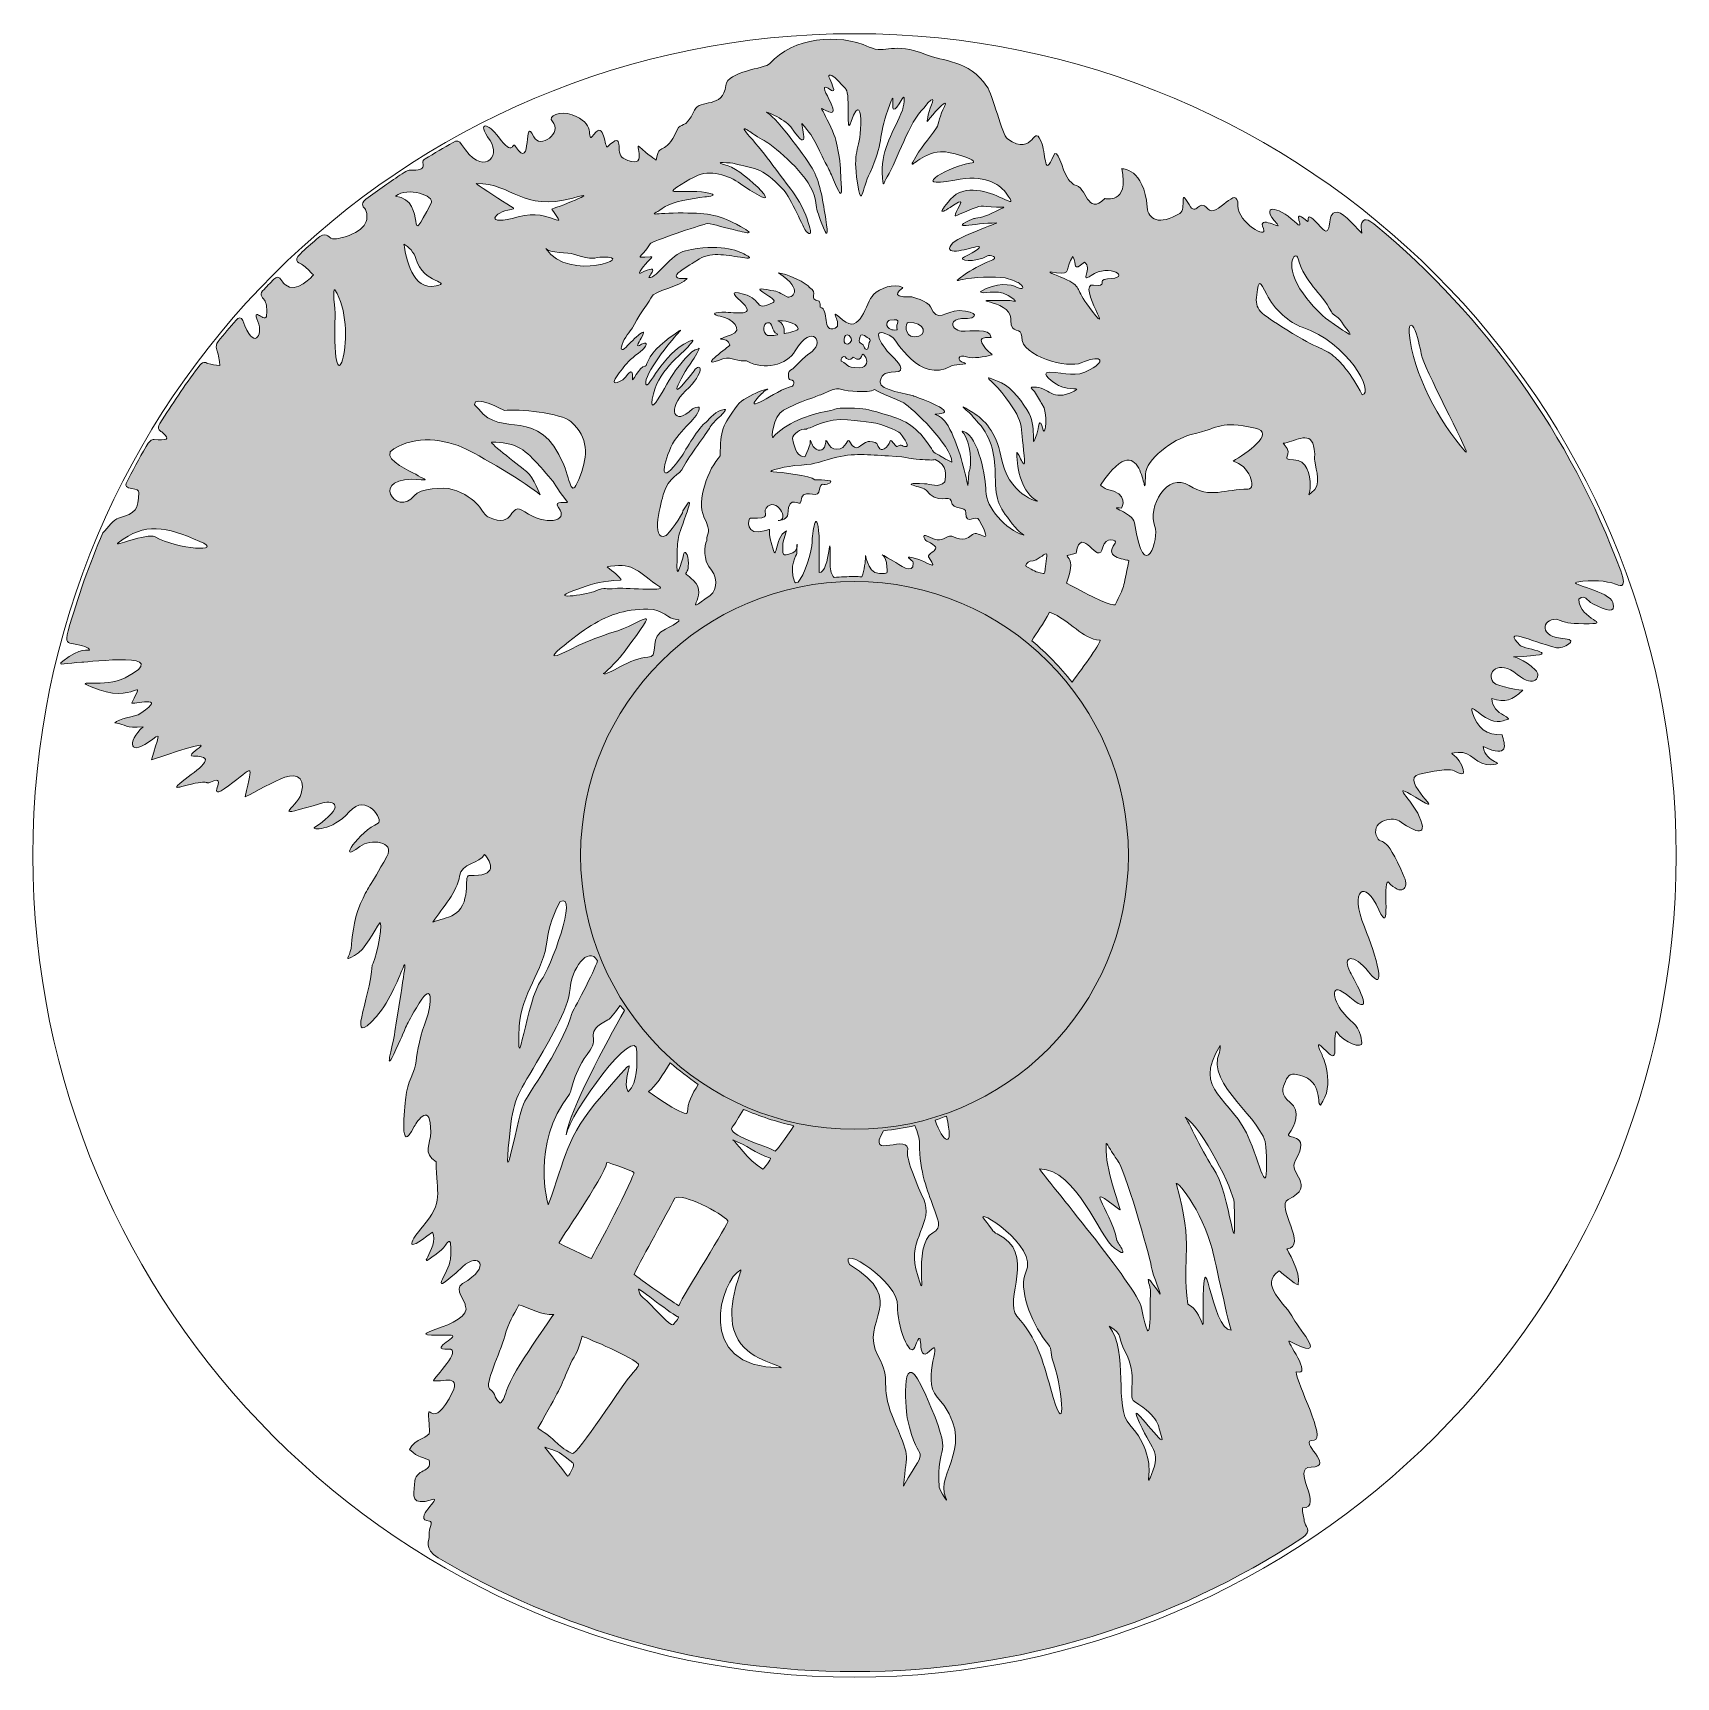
# Model space of a CAD drawing. Header units: inches. Extents: x 50 to 350, y -350 to -50.
import ezdxf

# ---------------------------------------------------------------- set-up
doc = ezdxf.new("R2010")
doc.units = ezdxf.units.IN
doc.header["$MEASUREMENT"] = 0
doc.layers.add('Layer 1', color=7, linetype='Continuous')

msp = doc.modelspace()

# ---------------------------------------------------------------- hatches: boundary and pattern name
at = {"layer": 'Layer 1', "true_color": 0x231f20}
h = msp.add_hatch(color=250, dxfattribs=at)
edge = h.paths.add_edge_path()
edge.add_spline(control_points=[(216.52, -131.81), (216.64, -130.67), (217.07, -128.85), (214.7, -127.71), (214.34, -127.94), (213.34, -127.76), (211.92, -127.73), (209.84, -127.68), (210.54, -127.27), (206.22, -127.08), (202.43, -126.91), (199.92, -126.44), (196.06, -127.5), (192.88, -128.37), (192.75, -128.65), (189.09, -128.81), (188.73, -128.83), (183.21, -129.85), (185.14, -129.98), (186.42, -130.06), (192.12, -130.64), (192.73, -131.43), (192.99, -131.47), (196.49, -131.37), (195.55, -131.97), (193.98, -132.98), (194.14, -131.07), (193.47, -133.71), (193.16, -134.95), (190.33, -132.68), (190.19, -135.45), (190.14, -136.6), (188, -133.67), (187.83, -137.7), (187.8, -138.51), (186.65, -138.88), (186.04, -138.88), (188.37, -138.88), (185.64, -134.32), (183.86, -136.62), (183.19, -137.5), (185.15, -138.67), (181.02, -138.43), (180.5, -138.4), (179.86, -141.93), (183.84, -140.7), (185.06, -140.32), (183.97, -140), (184.89, -143.29), (186, -147.26), (185.21, -141.97), (187.57, -140.77), (187.59, -140.78), (186.92, -142.63), (186.92, -143.03), (186.92, -145.09), (186.57, -145.62), (188.74, -144.76), (190.07, -144.22), (189.35, -141.41), (189.46, -144.95), (189.46, -144.97), (187.97, -147.26), (189.04, -149.97), (189.09, -150.11), (189.15, -150.2), (189.21, -150.25), (189.38, -150.22), (189.54, -150.18), (189.7, -150.14), (190.74, -149.16), (192.32, -144.13), (192.28, -142.85), (192.23, -141.5), (193.06, -135.71), (193.55, -141.7), (193.62, -142.59), (193.48, -148.32), (193.55, -148.33), (195.6, -148.65), (195.55, -138.35), (195.55, -146.88), (195.55, -148.1), (195.8, -148.81), (196.29, -149.24), (197.5, -149.15), (198.72, -149.11), (199.95, -149.11), (200.41, -149.11), (200.87, -149.12), (201.33, -149.13), (201.83, -148.01), (202, -146.19), (202, -145.55), (202, -144.08), (202.09, -148.54), (204.56, -148.51), (206.17, -148.49), (206.06, -148.94), (205.82, -146.51), (205.68, -145.05), (203.46, -144.32), (207.12, -146.27), (208.09, -146.79), (210.78, -149.02), (210.73, -146.6), (210.71, -145.99), (208.15, -144.96), (211.77, -145.96), (212.8, -146.25), (215.56, -148.31), (213.63, -145.69), (212.8, -144.57), (217.01, -144.36), (213.23, -142.64), (212.83, -142.45), (211.68, -140.73), (214.29, -142.15), (215.45, -142.78), (216.31, -142.13), (217.35, -141.7), (218.52, -141.66), (219.59, -143.24), (221.53, -141.42), (222.64, -140.38), (225.58, -144.22), (222.79, -138.78), (222.19, -137.63), (220.27, -139.92), (220.35, -137.52), (220.4, -135.97), (217.91, -137.27), (217.62, -135.25), (217.47, -134.19), (214.99, -135.98), (213.06, -133.34), (212.6, -132.72), (207.3, -131.94), (212.78, -132.15), (213.9, -132.19), (215.28, -132.99), (216.52, -131.81), (216.52, -131.81), (216.52, -131.81), (216.52, -131.81)], knot_values=[0, 0, 0, 0, 1, 1, 1, 2, 2, 2, 3, 3, 3, 4, 4, 4, 5, 5, 5, 6, 6, 6, 7, 7, 7, 8, 8, 8, 9, 9, 9, 10, 10, 10, 11, 11, 11, 12, 12, 12, 13, 13, 13, 14, 14, 14, 15, 15, 15, 16, 16, 16, 17, 17, 17, 18, 18, 18, 19, 19, 19, 20, 20, 20, 21, 21, 21, 22, 22, 22, 23, 23, 23, 24, 24, 24, 25, 25, 25, 26, 26, 26, 27, 27, 27, 28, 28, 28, 29, 29, 29, 30, 30, 30, 31, 31, 31, 32, 32, 32, 33, 33, 33, 34, 34, 34, 35, 35, 35, 36, 36, 36, 37, 37, 37, 38, 38, 38, 39, 39, 39, 40, 40, 40, 41, 41, 41, 42, 42, 42, 43, 43, 43, 44, 44, 44, 45, 45, 45, 46, 46, 46, 47, 47, 47, 48, 48, 48, 48], degree=3, periodic=1)
edge = h.paths.add_edge_path()
edge.add_spline(control_points=[(232.4, -160.85), (235.1, -163.1), (237.56, -165.62), (239.74, -168.38), (241.72, -165.69), (245.28, -160.75), (244.78, -160.72), (241.58, -160.51), (239.49, -157.14), (235.62, -155.57), (234.49, -157.79), (233.14, -159.38), (232.4, -160.85), (232.4, -160.85), (232.4, -160.85), (232.4, -160.85)], knot_values=[0, 0, 0, 0, 1, 1, 1, 2, 2, 2, 3, 3, 3, 4, 4, 4, 5, 5, 5, 5], degree=3, periodic=1)
edge = h.paths.add_edge_path()
edge.add_spline(control_points=[(216.79, -247.59), (216.37, -247.73), (215.16, -248.22), (214.74, -248.35), (216.08, -252.44), (218.3, -253.84), (216.79, -247.59), (216.79, -247.59), (216.79, -247.59), (216.79, -247.59)], knot_values=[0, 0, 0, 0, 1, 1, 1, 2, 2, 2, 3, 3, 3, 3], degree=3, periodic=1)
edge = h.paths.add_edge_path()
edge.add_spline(control_points=[(211.03, -249.33), (211.53, -250.53), (211.87, -251.69), (211.87, -252.5), (211.87, -257.96), (213.36, -261.2), (214.38, -264.11), (215.12, -266.23), (216.14, -267.99), (214.29, -268.91), (210.32, -270.88), (213.78, -284.67), (211.22, -275.46), (209.74, -270.13), (214.51, -266.91), (212.63, -262.77), (211.61, -260.51), (209.44, -255.54), (209.69, -254.14), (210.4, -250.21), (201.82, -256.07), (205.31, -250.26), (207.25, -250.06), (209.16, -249.75), (211.03, -249.33), (211.03, -249.33), (211.03, -249.33), (211.03, -249.33)], knot_values=[0, 0, 0, 0, 1, 1, 1, 2, 2, 2, 3, 3, 3, 4, 4, 4, 5, 5, 5, 6, 6, 6, 7, 7, 7, 8, 8, 8, 9, 9, 9, 9], degree=3, periodic=1)
edge = h.paths.add_edge_path()
edge.add_spline(control_points=[(188.92, -249.34), (185.74, -248.63), (182.67, -247.63), (179.74, -246.36), (178.91, -247.76), (178.13, -249.03), (177.67, -249.64), (176.62, -251.06), (183.92, -253.03), (185.49, -253.98), (185.6, -254.04), (187.45, -251.74), (188.92, -249.34), (188.92, -249.34), (188.92, -249.34), (188.92, -249.34)], knot_values=[0, 0, 0, 0, 1, 1, 1, 2, 2, 2, 3, 3, 3, 4, 4, 4, 5, 5, 5, 5], degree=3, periodic=1)
edge = h.paths.add_edge_path()
edge.add_spline(control_points=[(171.46, -241.8), (169.68, -240.59), (167.98, -239.26), (166.37, -237.84), (165.06, -240.01), (163.54, -242.37), (162.41, -243.09), (162.36, -243.12), (169.63, -248.39), (169.53, -246.79), (169.44, -245.37), (170.39, -243.56), (171.46, -241.8), (171.46, -241.8), (171.46, -241.8), (171.46, -241.8)], knot_values=[0, 0, 0, 0, 1, 1, 1, 2, 2, 2, 3, 3, 3, 4, 4, 4, 5, 5, 5, 5], degree=3, periodic=1)
edge = h.paths.add_edge_path()
edge.add_spline(control_points=[(157.98, -228.31), (154.74, -234.15), (147.91, -246.67), (147.35, -251.02), (147.95, -247.21), (160.33, -230.18), (160.26, -235.83), (160.24, -238.12), (160.51, -241.36), (158.68, -243.19), (156.99, -239.95), (162.53, -233.91), (153.79, -243.96), (147.16, -251.59), (147.31, -255.18), (144.09, -263.77), (144.06, -263.85), (140.84, -252.77), (147.94, -243.61), (148.38, -243.04), (148.58, -239.73), (151.72, -235.54), (153.44, -233.25), (150.49, -232.23), (154.99, -230.04), (155.54, -229.78), (156.51, -228.24), (157.24, -227.37), (157.4, -227.61), (157.82, -228.07), (157.98, -228.31), (157.98, -228.31), (157.98, -228.31), (157.98, -228.31)], knot_values=[0, 0, 0, 0, 1, 1, 1, 2, 2, 2, 3, 3, 3, 4, 4, 4, 5, 5, 5, 6, 6, 6, 7, 7, 7, 8, 8, 8, 9, 9, 9, 10, 10, 10, 11, 11, 11, 11], degree=3, periodic=1)
edge = h.paths.add_edge_path()
edge.add_spline(control_points=[(153.08, -219.25), (151.38, -216.24), (148.25, -221.05), (148.07, -224.28), (147.86, -228.07), (143.79, -234.67), (141.97, -237.8), (138.28, -244.16), (137.7, -244.26), (136.99, -251.41), (135.73, -264.07), (138.54, -246.91), (139.82, -244.84), (142.86, -239.93), (146.82, -234.17), (148.41, -228.83), (148.47, -228.63), (152.57, -221.08), (153.08, -219.25), (153.08, -219.25), (153.08, -219.25), (153.08, -219.25)], knot_values=[0, 0, 0, 0, 1, 1, 1, 2, 2, 2, 3, 3, 3, 4, 4, 4, 5, 5, 5, 6, 6, 6, 7, 7, 7, 7], degree=3, periodic=1)
edge = h.paths.add_edge_path()
edge.add_spline(control_points=[(143.46, -308.02), (143.56, -308.13), (145.89, -311.08), (147.05, -312.56), (147.7, -313.38), (147.57, -313.62), (148, -312.92), (149.16, -311.04), (148.68, -310.96), (148.05, -310.47), (145.26, -308.3), (146.11, -309.03), (143.46, -308.02), (143.46, -308.02), (143.46, -308.02), (143.46, -308.02)], knot_values=[0, 0, 0, 0, 1, 1, 1, 2, 2, 2, 3, 3, 3, 4, 4, 4, 5, 5, 5, 5], degree=3, periodic=1)
edge = h.paths.add_edge_path()
edge.add_spline(control_points=[(160.54, -279.18), (160.94, -280.77), (161.13, -280.27), (162.66, -281.88), (163.09, -282.34), (166.55, -286.04), (166.86, -285.69), (166.92, -285.62), (168.15, -284.29), (167.81, -284.24), (167.12, -284.14), (160.44, -278.81), (160.54, -279.18), (160.54, -279.18), (160.54, -279.18), (160.54, -279.18)], knot_values=[0, 0, 0, 0, 1, 1, 1, 2, 2, 2, 3, 3, 3, 4, 4, 4, 5, 5, 5, 5], degree=3, periodic=1)
edge = h.paths.add_edge_path()
edge.add_spline(control_points=[(177.8, -251.95), (180.4, -252.87), (181.74, -254.33), (184.65, -255.27), (184.93, -255.36), (183.42, -257.34), (183.25, -257.25), (180.38, -255.61), (178.35, -252.15), (177.8, -251.95), (177.8, -251.95), (177.8, -251.95), (177.8, -251.95)], knot_values=[0, 0, 0, 0, 1, 1, 1, 2, 2, 2, 3, 3, 3, 4, 4, 4, 4], degree=3, periodic=1)
edge = h.paths.add_edge_path()
edge.add_spline(control_points=[(214.46, -126.41), (214.23, -126.01), (213.89, -125.49), (213.43, -124.84), (210.95, -121.34), (209.07, -120.48), (205.16, -119.37), (201.82, -118.42), (202.3, -118.43), (198.91, -118.35), (195.99, -118.28), (197.09, -118.55), (195.07, -118.9), (191.83, -119.47), (187.19, -121.16), (185.11, -123.7), (184.72, -124.17), (185.06, -119.83), (187.03, -118.73), (187.49, -118.6), (189.52, -117.29), (192.21, -116.55), (192.67, -116.32), (193.86, -115.92), (194.26, -115.72), (197.58, -114.09), (197.02, -115.15), (199.69, -115.27), (201.98, -115.38), (203, -115.37), (203.66, -114.96), (204.87, -115.77), (207.43, -116.56), (208.99, -117.41), (210.52, -118.24), (217.7, -125.21), (217.8, -128.23), (217.3, -128), (216.74, -127.76), (216.23, -127.43), (215.83, -127.17), (215.11, -126.78), (214.46, -126.41), (214.46, -126.41), (214.46, -126.41), (214.46, -126.41)], knot_values=[0, 0, 0, 0, 1, 1, 1, 2, 2, 2, 3, 3, 3, 4, 4, 4, 5, 5, 5, 6, 6, 6, 7, 7, 7, 8, 8, 8, 9, 9, 9, 10, 10, 10, 11, 11, 11, 12, 12, 12, 13, 13, 13, 14, 14, 14, 15, 15, 15, 15], degree=3, periodic=1)
edge = h.paths.add_edge_path()
edge.add_spline(control_points=[(161.11, -106.68), (159.84, -107.56), (160.56, -106.41), (161.05, -105.58), (162.64, -102.84), (159.65, -105.82), (158.31, -107.21), (157.44, -108.11), (157.13, -107.67), (157.75, -106.27), (158.28, -105.09), (159.43, -103.87), (159.55, -103.56), (160.02, -102.41), (162.95, -98.14), (162.95, -98.11), (163.17, -96.95), (168.5, -96.15), (169.43, -94.66), (164.41, -95.07), (170.48, -91.94), (171.21, -91.42), (173.66, -89.68), (176.4, -90.47), (179.18, -90.79), (180.16, -90.91), (181.83, -91.3), (180.09, -90.34), (178.64, -89.53), (175.18, -88.28), (169.17, -89.61), (166.38, -90.22), (164.02, -94.59), (162.49, -94.53), (162.22, -94.52), (164.99, -91.68), (160.96, -93.69), (160.19, -94.07), (161.58, -92.22), (162.63, -91.23), (163.22, -90.67), (163.03, -90.71), (162.68, -90.73), (159.65, -90.91), (160.96, -91.12), (162.68, -88.37), (163.01, -87.84), (171.61, -85.07), (172.86, -84.71), (173.58, -84.5), (175.74, -85.29), (177.85, -85.77), (180.05, -86.27), (182.8, -87.1), (178.43, -84.77), (174.98, -82.92), (172.93, -82.72), (167.82, -82.73), (162.53, -82.74), (162.41, -83.59), (165.42, -81.57), (166.58, -80.78), (170.41, -80.01), (172.65, -79.81), (173.45, -79.74), (175.62, -79.49), (172.85, -78.99), (170.96, -78.64), (167.72, -78.83), (167.09, -78.83), (165.71, -78.83), (170.48, -76.28), (170.96, -76.04), (173.61, -74.69), (176.94, -75.83), (179.21, -77.4), (189.43, -84.47), (179.73, -74.86), (176.94, -74.12), (173.09, -73.11), (178.01, -73.67), (178.02, -73.67), (181.48, -74.78), (182.79, -73.89), (187.09, -78.56), (188.33, -79.91), (190.78, -85.74), (191.19, -86.12), (192.74, -87.57), (191.57, -84.66), (191.53, -84.45), (191.28, -82.91), (189.63, -80.12), (188.72, -78.89), (186.82, -76.34), (183.63, -71.88), (180.9, -68.81), (178.3, -65.88), (181.36, -68.23), (181.87, -68.54), (183.05, -69.24), (184.21, -69.92), (184.55, -70.19), (187.55, -72.55), (192.71, -76.81), (193.01, -81.31), (193.08, -82.31), (193.67, -83.65), (193.93, -84.39), (195.1, -87.64), (195.21, -86.77), (194.77, -83.93), (194.28, -80.81), (193.83, -77.51), (192.5, -74.99), (191.4, -72.92), (185.9, -65.56), (184.17, -64.51), (182.85, -63.7), (187.38, -65.57), (188.37, -67.03), (192.33, -72.89), (190.06, -66.02), (190.41, -66.41), (193.13, -69.5), (193.04, -70.55), (194.99, -74.14), (195.47, -75.03), (195.86, -75.87), (196.18, -76.66), (198.27, -81.78), (197.51, -77.74), (197.49, -75.94), (197.46, -74.22), (197.33, -72.55), (196.59, -69.41), (196.34, -68.35), (195.13, -65.89), (194.45, -64.55), (193.91, -63.5), (193.71, -63.52), (194.63, -63.99), (199.09, -66.26), (191.66, -57.48), (195.83, -60.34), (196.64, -60.88), (195.95, -59.25), (195.48, -58.27), (194.91, -57.08), (195.97, -57.53), (196.7, -58.28), (197.44, -59.04), (198.24, -59.9), (198.43, -60.13), (199.3, -61.19), (198.37, -69.16), (199.39, -66.04), (200.66, -62.19), (201.27, -64.18), (201.17, -66.48), (200.94, -71.8), (199.59, -71.17), (200.54, -77.22), (201.32, -82.15), (201.32, -78.5), (202.84, -75.32), (205.31, -70.13), (204.34, -68.69), (206.06, -63.96), (208.38, -57.56), (205.31, -67.79), (208.72, -61.9), (209.46, -60.62), (208.84, -63.75), (208.76, -63.94), (207.25, -67.75), (204.89, -70.94), (205.08, -75.34), (205.22, -78.64), (205.27, -77.23), (205.96, -76.12), (207.84, -73.08), (209.9, -66.15), (212.69, -63.52), (212.88, -63.34), (213.27, -62.79), (213.41, -62.65), (215.24, -60.83), (213.7, -63.37), (213.46, -64.8), (213.23, -66.18), (213.03, -66.39), (213.84, -65.36), (214.89, -64.01), (217.26, -61.51), (216.41, -63.28), (215.62, -64.94), (215.36, -66.37), (214.99, -67.2), (213.55, -69.34), (212.02, -70.81), (210.67, -73.43), (209.89, -74.93), (212.1, -71.78), (215.73, -71.55), (217.65, -71.43), (223.8, -73.4), (221.07, -73.66), (218.19, -73.93), (209.16, -78.52), (218.3, -76.72), (223.73, -75.65), (226.34, -77.41), (227.55, -78.94), (229.21, -81.06), (228.74, -80.89), (226.95, -80.04), (224.58, -78.91), (220.13, -77.26), (217.54, -80.23), (215.01, -83.13), (215.72, -82.87), (218.39, -81.12), (220.4, -79.8), (218.82, -81.83), (218.41, -82.9), (218.16, -83.57), (218.66, -83.17), (219.14, -82.97), (223.46, -81.18), (222.33, -81.45), (224.94, -81.61), (227.99, -81.8), (228.08, -81.21), (224.98, -82.83), (223.63, -83.54), (221.96, -83.67), (221.8, -83.74), (216.68, -85.99), (221.82, -84.55), (225.92, -84.55), (226.44, -84.55), (218.77, -87), (217.68, -88.48), (215.93, -90.85), (221.61, -89.02), (222.15, -88.9), (223.83, -88.52), (222.13, -89.82), (220.06, -90.73), (218.46, -91.43), (222.1, -91.88), (224.27, -90.54), (224.53, -90.37), (226.79, -90.73), (224.66, -91.54), (223.08, -92.14), (221.3, -93.12), (219.94, -94.1), (217.88, -95.57), (218.78, -94.98), (220.35, -94.74), (222.84, -94.37), (226.83, -94.27), (228.07, -94.73), (229.17, -95.13), (229.84, -95.35), (230.2, -95.64), (231.14, -96.38), (230.68, -96.83), (229.72, -96.34), (228.52, -95.72), (226, -95.23), (222.92, -97.15), (224.33, -97.72), (226.28, -96.17), (229.08, -98.47), (229.08, -98.47), (229.76, -99.09), (229.03, -98.83), (228.69, -98.71), (228.23, -98.72), (227.71, -98.72), (218.86, -98.72), (228.53, -98.39), (228.53, -101.99), (228.53, -102.12), (228.53, -102.25), (228.53, -102.37), (228.53, -105.01), (230.57, -103.4), (230.53, -105.36), (230.47, -109.02), (239.05, -111.13), (241.38, -110.08), (244.61, -108.63), (246.34, -109.45), (243.03, -111.33), (240.28, -112.9), (238.75, -111.81), (235.52, -111.81), (233.71, -111.81), (236.47, -113.83), (237.25, -114.2), (239.41, -115.2), (241.63, -114.49), (240.08, -115.26), (235.88, -117.34), (235.62, -114.47), (232.7, -114.5), (231.88, -114.5), (232.27, -114.57), (232.85, -115.31), (233.41, -116.03), (233.86, -117.09), (234.21, -117.57), (235.48, -119.3), (234.76, -123.49), (234.46, -122.37), (233.69, -119.49), (233.66, -121.97), (233.27, -123.13), (232.08, -126.66), (233.32, -122.16), (231.87, -119.34), (230.92, -117.51), (228.7, -114.54), (226.82, -113.74), (222.52, -111.9), (224.95, -113.02), (226.9, -115.52), (231.21, -121.04), (230.25, -121.23), (230.97, -127.03), (231.48, -131.1), (229.62, -125.47), (229.62, -126.59), (229.62, -129.58), (230.63, -133.88), (233.43, -135.35), (233.7, -135.49), (227.96, -134.32), (226.71, -127.07), (225.96, -122.74), (223.57, -120.37), (221.63, -119.16), (219.41, -117.79), (219.23, -117.72), (220.98, -119.22), (221.35, -119.54), (221.59, -119.91), (222.65, -121.07), (225.16, -123.81), (225.71, -127.35), (225.71, -130.8), (225.71, -135.52), (226.38, -136.41), (229.34, -140.11), (230.32, -141.34), (231.33, -141.65), (230.77, -141.48), (227.69, -140.57), (223.98, -136.53), (223.98, -133.47), (223.98, -131.24), (222.68, -123.52), (219.96, -122.63), (219.41, -122.45), (219.7, -122.68), (219.95, -123), (221.13, -124.52), (221.48, -128.63), (220.93, -129.95), (220.85, -130.16), (220.72, -132.45), (220.69, -132.46), (219.85, -128.67), (218.93, -124.98), (217.1, -121.61), (215.55, -118.75), (213.29, -119.75), (215.81, -119.35), (218.71, -118.9), (210.79, -116.13), (210.77, -116.12), (210.01, -115.77), (204.48, -115.14), (204.68, -113.6), (204.69, -113.53), (204.7, -113.46), (204.7, -113.41), (204.94, -112.56), (205.1, -111.74), (207.47, -111.74), (209.62, -111.74), (207.76, -109.72), (206.93, -108.93), (204.25, -106.36), (202.88, -102.88), (207.01, -105.46), (207.44, -105.73), (211.93, -113.97), (217.58, -110.68), (217.81, -110.55), (218.48, -110.46), (219.15, -110.4), (220.16, -110.3), (220.57, -110.22), (220.09, -110.1), (218.41, -109.7), (219, -108.43), (220.44, -108.97), (221.62, -109.41), (223.89, -108.93), (224.78, -108.71), (225.28, -108.59), (225.22, -108.69), (224.81, -108.32), (223.87, -107.45), (221.47, -105.06), (224.97, -105.46), (224.65, -103.6), (221.29, -104.42), (219.46, -104.28), (218.68, -104.22), (217.52, -103.49), (218.1, -102.6), (218.48, -102.02), (219.39, -102.02), (219.51, -102.02), (222.97, -102.18), (222.56, -100.56), (219.09, -100.56), (216.6, -100.56), (215.13, -102.97), (213.89, -99.87), (213.47, -98.82), (210.44, -98.01), (210.3, -98.02), (205.67, -98.23), (209.06, -96.42), (208.84, -96.31), (207.2, -95.47), (204.54, -96.53), (203.49, -97.61), (201.98, -99.15), (201.15, -105.13), (197.84, -102.22), (194.77, -99.52), (198.04, -103.09), (196.49, -103.73), (193.94, -104.76), (195.45, -100.25), (193.75, -99.93), (193.75, -98.96), (193.59, -99.12), (193.55, -98.85), (191.35, -98.4), (193.63, -97.25), (191.76, -96.36), (191.68, -95.64), (187.3, -93.66), (186.12, -93.66), (191.12, -96.94), (188.32, -98.37), (187.69, -98.03), (185.6, -96.89), (186.33, -97.14), (183.97, -96.72), (180.08, -96.03), (186.51, -98.47), (185.13, -99.09), (181.42, -100.79), (183.47, -98.57), (179.76, -97.54), (176.63, -96.66), (178.48, -98.1), (179.61, -99.19), (182.37, -101.84), (177.31, -100.75), (175.8, -100.82), (173.76, -100.91), (174.35, -101.38), (175.45, -101.56), (177.65, -101.94), (179.9, -104.13), (177.48, -104.99), (173.27, -106.49), (177.04, -104.93), (177.22, -106.86), (177.24, -107.06), (171.33, -111.08), (175.15, -109.63), (177.67, -108.68), (177.72, -109.74), (180.12, -109.74), (180.24, -109.73), (180.29, -109.74), (180.4, -109.8), (183.5, -111.46), (187.62, -110.54), (189.18, -107.89), (192.37, -102.5), (194.8, -106.6), (191.78, -108.35), (191.14, -108.72), (188.64, -111.26), (188.61, -111.27), (187.6, -111.48), (187.9, -113.17), (188.3, -113.2), (189.43, -113.28), (188.77, -114.35), (188.64, -114.37), (187.18, -114.59), (184.61, -116.23), (183.33, -116.93), (179.49, -119.05), (183.46, -115.26), (183.71, -115.14), (185.81, -114.17), (180.07, -115.88), (178.65, -117.82), (175.93, -121.52), (175.49, -122.3), (175.49, -127.09), (173.32, -129.26), (171.14, -135.36), (172.5, -138.18), (174.1, -141.5), (172.98, -140.63), (173.04, -142.54), (172.43, -143.35), (172.59, -146.37), (173.41, -147.26), (174.9, -148.88), (175.18, -151.45), (173.64, -152.55), (167.94, -156.62), (173.61, -152.59), (170.62, -149.83), (168.1, -147.52), (169.68, -149.56), (169.68, -146.71), (169.68, -144.77), (168.91, -144.39), (168.85, -144.89), (168.85, -144.91), (167.5, -150.44), (167.59, -147.18), (167.73, -141.64), (167.43, -142.94), (169.21, -137.89), (169.78, -136.26), (170.57, -133.96), (168.68, -137.09), (168.74, -137.78), (165.87, -141.51), (165.61, -141.62), (162.55, -142.91), (164.86, -134.95), (165.09, -134.2), (166.15, -130.59), (167.97, -130.8), (168.81, -129.05), (169.8, -127.01), (172.94, -123.11), (173.67, -121.78), (174.38, -120.49), (178.2, -117.87), (175.5, -118.76), (174.47, -119.11), (172.97, -120.88), (172.94, -120.91), (171.52, -121.75), (169.33, -125.88), (168.24, -127.41), (164.24, -133.01), (164.92, -129), (166.49, -125.5), (168.03, -122.05), (171.75, -120.14), (171.67, -118.19), (171.38, -118.19), (170.63, -118.27), (170.43, -118.46), (166.91, -121.96), (165.81, -118.32), (169.15, -115.19), (172.86, -111.73), (172.01, -109.81), (170.7, -111.55), (165.34, -118.61), (168, -113), (170.44, -109.65), (171.18, -108.64), (171.93, -106.94), (171.51, -107.53), (169.95, -107.64), (167.94, -110.87), (167.47, -111.29), (166.42, -112.22), (161.87, -121.94), (163.29, -115.76), (164.38, -111), (169.32, -107.94), (170.02, -106.66), (170.14, -106.45), (171.18, -105.52), (169.73, -106.19), (164.86, -108.42), (162.34, -115.19), (161.89, -113.96), (161.55, -112.16), (166.45, -106.1), (167.75, -104.7), (168.59, -103.8), (168.13, -104.18), (167.73, -104.45), (165.91, -105.65), (162.84, -108.06), (162.41, -109.58), (162.26, -109.75), (161.98, -110.71), (161.78, -110.69), (160.71, -110.59), (159.33, -114.14), (159.45, -112.97), (159.75, -110.13), (158.23, -112.87), (157.7, -113.18), (153.98, -115.27), (158.04, -110.68), (158.42, -110.18), (159.09, -109.3), (161.03, -108.05), (161.51, -107.48), (162.59, -106.2), (161.45, -106.45), (161.11, -106.68), (161.11, -106.68), (161.11, -106.68), (161.11, -106.68)], knot_values=[0, 0, 0, 0, 1, 1, 1, 2, 2, 2, 3, 3, 3, 4, 4, 4, 5, 5, 5, 6, 6, 6, 7, 7, 7, 8, 8, 8, 9, 9, 9, 10, 10, 10, 11, 11, 11, 12, 12, 12, 13, 13, 13, 14, 14, 14, 15, 15, 15, 16, 16, 16, 17, 17, 17, 18, 18, 18, 19, 19, 19, 20, 20, 20, 21, 21, 21, 22, 22, 22, 23, 23, 23, 24, 24, 24, 25, 25, 25, 26, 26, 26, 27, 27, 27, 28, 28, 28, 29, 29, 29, 30, 30, 30, 31, 31, 31, 32, 32, 32, 33, 33, 33, 34, 34, 34, 35, 35, 35, 36, 36, 36, 37, 37, 37, 38, 38, 38, 39, 39, 39, 40, 40, 40, 41, 41, 41, 42, 42, 42, 43, 43, 43, 44, 44, 44, 45, 45, 45, 46, 46, 46, 47, 47, 47, 48, 48, 48, 49, 49, 49, 50, 50, 50, 51, 51, 51, 52, 52, 52, 53, 53, 53, 54, 54, 54, 55, 55, 55, 56, 56, 56, 57, 57, 57, 58, 58, 58, 59, 59, 59, 60, 60, 60, 61, 61, 61, 62, 62, 62, 63, 63, 63, 64, 64, 64, 65, 65, 65, 66, 66, 66, 67, 67, 67, 68, 68, 68, 69, 69, 69, 70, 70, 70, 71, 71, 71, 72, 72, 72, 73, 73, 73, 74, 74, 74, 75, 75, 75, 76, 76, 76, 77, 77, 77, 78, 78, 78, 79, 79, 79, 80, 80, 80, 81, 81, 81, 82, 82, 82, 83, 83, 83, 84, 84, 84, 85, 85, 85, 86, 86, 86, 87, 87, 87, 88, 88, 88, 89, 89, 89, 90, 90, 90, 91, 91, 91, 92, 92, 92, 93, 93, 93, 94, 94, 94, 95, 95, 95, 96, 96, 96, 97, 97, 97, 98, 98, 98, 99, 99, 99, 100, 100, 100, 101, 101, 101, 102, 102, 102, 103, 103, 103, 104, 104, 104, 105, 105, 105, 106, 106, 106, 107, 107, 107, 108, 108, 108, 109, 109, 109, 110, 110, 110, 111, 111, 111, 112, 112, 112, 113, 113, 113, 114, 114, 114, 115, 115, 115, 116, 116, 116, 117, 117, 117, 118, 118, 118, 119, 119, 119, 120, 120, 120, 121, 121, 121, 122, 122, 122, 123, 123, 123, 124, 124, 124, 125, 125, 125, 126, 126, 126, 127, 127, 127, 128, 128, 128, 129, 129, 129, 130, 130, 130, 131, 131, 131, 132, 132, 132, 133, 133, 133, 134, 134, 134, 135, 135, 135, 136, 136, 136, 137, 137, 137, 138, 138, 138, 139, 139, 139, 140, 140, 140, 141, 141, 141, 142, 142, 142, 143, 143, 143, 144, 144, 144, 145, 145, 145, 146, 146, 146, 147, 147, 147, 148, 148, 148, 149, 149, 149, 150, 150, 150, 151, 151, 151, 152, 152, 152, 153, 153, 153, 154, 154, 154, 155, 155, 155, 156, 156, 156, 157, 157, 157, 158, 158, 158, 159, 159, 159, 160, 160, 160, 161, 161, 161, 162, 162, 162, 163, 163, 163, 164, 164, 164, 165, 165, 165, 166, 166, 166, 167, 167, 167, 168, 168, 168, 169, 169, 169, 170, 170, 170, 171, 171, 171, 172, 172, 172, 173, 173, 173, 174, 174, 174, 175, 175, 175, 176, 176, 176, 177, 177, 177, 178, 178, 178, 179, 179, 179, 180, 180, 180, 181, 181, 181, 182, 182, 182, 183, 183, 183, 184, 184, 184, 185, 185, 185, 186, 186, 186, 187, 187, 187, 188, 188, 188, 189, 189, 189, 190, 190, 190, 191, 191, 191, 192, 192, 192, 193, 193, 193, 194, 194, 194, 195, 195, 195, 196, 196, 196, 197, 197, 197, 198, 198, 198, 199, 199, 199, 200, 200, 200, 201, 201, 201, 202, 202, 202, 203, 203, 203, 204, 204, 204, 205, 205, 205, 206, 206, 206, 207, 207, 207, 208, 208, 208, 209, 209, 209, 210, 210, 210, 211, 211, 211, 212, 212, 212, 213, 213, 213, 214, 214, 214, 214], degree=3, periodic=1)
edge = h.paths.add_edge_path()
edge.add_spline(control_points=[(231.37, -147.28), (232.83, -148.01), (232.85, -148.28), (234.42, -148.51), (234.66, -148.54), (234.69, -148.57), (234.8, -147.81), (234.83, -147.56), (235.28, -144.98), (235.04, -144.97), (234.33, -144.94), (233.76, -146.19), (232.05, -146.3), (231.54, -146.33), (231.13, -147.16), (231.37, -147.28), (231.37, -147.28), (231.37, -147.28), (231.37, -147.28)], knot_values=[0, 0, 0, 0, 1, 1, 1, 2, 2, 2, 3, 3, 3, 4, 4, 4, 5, 5, 5, 6, 6, 6, 6], degree=3, periodic=1)
edge = h.paths.add_edge_path()
edge.add_spline(control_points=[(238.68, -150.3), (243.75, -152.97), (246.25, -154.29), (247.57, -154.28), (249.37, -150.63), (248.98, -151.57), (250.1, -146.25), (250.17, -145.9), (245.21, -145.99), (247.59, -143), (248.11, -142.35), (245.74, -141.82), (245.35, -143.71), (244.54, -147.62), (241.44, -139.22), (240.47, -144.83), (236.49, -145.85), (241.23, -144.14), (238.68, -150.3), (238.68, -150.3), (238.68, -150.3), (238.68, -150.3)], knot_values=[0, 0, 0, 0, 1, 1, 1, 2, 2, 2, 3, 3, 3, 4, 4, 4, 5, 5, 5, 6, 6, 6, 7, 7, 7, 7], degree=3, periodic=1)
edge = h.paths.add_edge_path()
edge.add_spline(control_points=[(186.03, -102.43), (187.69, -103.13), (186.93, -104.79), (187.22, -104.74), (187.97, -104.61), (189.76, -104.17), (189.71, -103.9), (189.49, -102.59), (186.75, -102.33), (186.03, -102.43), (186.03, -102.43), (186.03, -102.43), (186.03, -102.43)], knot_values=[0, 0, 0, 0, 1, 1, 1, 2, 2, 2, 3, 3, 3, 4, 4, 4, 4], degree=3, periodic=1)
edge = h.paths.add_edge_path()
edge.add_spline(control_points=[(184.12, -105.11), (184.19, -105.15), (186.48, -105.07), (185.87, -104.81), (184.78, -104.36), (185.16, -102.51), (184.13, -102.76), (183.3, -102.84), (183.07, -104.5), (184.12, -105.11), (184.12, -105.11), (184.12, -105.11), (184.12, -105.11)], knot_values=[0, 0, 0, 0, 1, 1, 1, 2, 2, 2, 3, 3, 3, 4, 4, 4, 4], degree=3, periodic=1)
edge = h.paths.add_edge_path()
edge.add_spline(control_points=[(207.78, -104.06), (207.37, -102.84), (209.01, -101.99), (206.46, -102.28), (205.92, -102.35), (205.36, -103.53), (206.81, -104.05), (206.98, -104.11), (207.8, -104.11), (207.78, -104.06), (207.78, -104.06), (207.78, -104.06), (207.78, -104.06)], knot_values=[0, 0, 0, 0, 1, 1, 1, 2, 2, 2, 3, 3, 3, 4, 4, 4, 4], degree=3, periodic=1)
edge = h.paths.add_edge_path()
edge.add_spline(control_points=[(209.79, -102.7), (209.38, -102.72), (208.96, -105.33), (210.89, -105.33), (213.62, -105.33), (212.85, -102.55), (209.79, -102.7), (209.79, -102.7), (209.79, -102.7), (209.79, -102.7)], knot_values=[0, 0, 0, 0, 1, 1, 1, 2, 2, 2, 3, 3, 3, 3], degree=3, periodic=1)
edge = h.paths.add_edge_path()
edge.add_spline(control_points=[(200.91, -105.69), (200.71, -106.87), (201.56, -106.3), (201.85, -107.33), (201.9, -107.54), (202.52, -108.08), (202.56, -107.05), (202.61, -105.87), (203.5, -106.08), (201.82, -105.12), (201.19, -104.76), (201.02, -105.01), (200.91, -105.69), (200.91, -105.69), (200.91, -105.69), (200.91, -105.69)], knot_values=[0, 0, 0, 0, 1, 1, 1, 2, 2, 2, 3, 3, 3, 4, 4, 4, 5, 5, 5, 5], degree=3, periodic=1)
edge = h.paths.add_edge_path()
edge.add_spline(control_points=[(198.57, -109.28), (197.74, -108.26), (197.37, -109.91), (197.63, -109.79), (199, -110.36), (198.1, -110.97), (200.91, -110.97), (202.45, -110.97), (202.33, -109.51), (202.07, -109.09), (200.93, -107.27), (201.88, -110.46), (199.76, -109.07), (199.75, -109.07), (199.03, -109.84), (198.57, -109.28), (198.57, -109.28), (198.57, -109.28), (198.57, -109.28)], knot_values=[0, 0, 0, 0, 1, 1, 1, 2, 2, 2, 3, 3, 3, 4, 4, 4, 5, 5, 5, 6, 6, 6, 6], degree=3, periodic=1)
edge = h.paths.add_edge_path()
edge.add_spline(control_points=[(198.67, -106.67), (198.84, -106.68), (199.76, -106.2), (199.39, -105.56), (198.32, -103.75), (197.51, -106.62), (198.67, -106.67), (198.67, -106.67), (198.67, -106.67), (198.67, -106.67)], knot_values=[0, 0, 0, 0, 1, 1, 1, 2, 2, 2, 3, 3, 3, 3], degree=3, periodic=1)
edge = h.paths.add_edge_path()
edge.add_spline(control_points=[(191.14, -122.21), (191.34, -122.29), (191.28, -122), (191.54, -122), (192.21, -122.03), (195.03, -120.06), (198.71, -120.48), (202.46, -120.9), (203.72, -120.75), (206.89, -122.16), (208.55, -122.89), (208.32, -122.81), (209.25, -124.23), (210.15, -125.62), (209.17, -125.46), (208.72, -125.17), (208.16, -124.8), (207.9, -125.68), (207.54, -125.25), (206.07, -123.49), (206.94, -124.49), (205.76, -125.54), (204.68, -126.5), (204.44, -125.51), (204.08, -124.8), (203.94, -124.5), (202.61, -124.39), (202.52, -124.42), (200.99, -124.85), (200.39, -126.73), (199.15, -124.51), (198.59, -123.53), (198.64, -125.87), (196.77, -125.87), (195.09, -125.87), (194.84, -123.45), (194.75, -124.55), (194.64, -126.01), (193.6, -126.47), (192.67, -125.59), (192.13, -125.09), (191.92, -123.76), (191.93, -124.41), (191.94, -124.98), (191.63, -125.76), (191.31, -126.43), (190.94, -127.21), (191.09, -127.37), (190.43, -127.16), (189.93, -127), (189.13, -126.48), (188.7, -123.88), (188.6, -123.27), (190.32, -121.89), (191.14, -122.21), (191.14, -122.21), (191.14, -122.21), (191.14, -122.21)], knot_values=[0, 0, 0, 0, 1, 1, 1, 2, 2, 2, 3, 3, 3, 4, 4, 4, 5, 5, 5, 6, 6, 6, 7, 7, 7, 8, 8, 8, 9, 9, 9, 10, 10, 10, 11, 11, 11, 12, 12, 12, 13, 13, 13, 14, 14, 14, 15, 15, 15, 16, 16, 16, 17, 17, 17, 18, 18, 18, 19, 19, 19, 19], degree=3, periodic=1)
edge = h.paths.add_edge_path()
edge.add_spline(control_points=[(282.11, -321.54), (282.17, -322.35), (283.65, -323.34), (281.83, -324.53), (258.32, -340), (230.19, -349), (199.95, -349), (172.21, -349), (146.25, -341.43), (124.01, -328.24), (121.23, -326.6), (122.44, -324.89), (122.36, -324.12), (122.22, -322.7), (123.23, -321.58), (122.38, -321.52), (119.12, -321.3), (124.86, -317.01), (122.96, -317.59), (118.79, -318.84), (119.6, -316.87), (119.65, -314.81), (119.74, -311.58), (122.96, -312.95), (122.32, -310.42), (120.07, -309.41), (120.84, -310.15), (118.73, -308.45), (119.73, -306.37), (122.5, -306.46), (122.41, -305.12), (121.9, -297.79), (122.34, -304.83), (125.32, -300.23), (129.28, -294.13), (125.23, -296.19), (123.12, -295.92), (123.17, -295.37), (128.66, -290.03), (125.82, -290.12), (121.72, -290.25), (128.96, -287.5), (125.92, -287.57), (114.25, -287.86), (130.86, -286.09), (128.92, -282.12), (129.19, -281.55), (126.63, -279.22), (128.46, -278.17), (133.89, -275.02), (131.39, -272.34), (128.44, -275.09), (121.37, -281.69), (126.06, -276.03), (126.23, -273.72), (126.63, -268.17), (125.52, -271.26), (124.62, -271.98), (118.53, -276.84), (124.49, -271.63), (122.94, -268.75), (117.13, -273.33), (119.29, -269.92), (121.12, -267.8), (125.18, -263.11), (123.61, -261.9), (123.64, -255.91), (121.05, -254.34), (122.62, -252.72), (122.64, -250.54), (122.69, -244.9), (120.18, -248.42), (119.64, -249.49), (116.7, -255.28), (117.97, -246.04), (118.07, -244.21), (118.22, -241.45), (119.93, -239.38), (119.96, -237.54), (119.99, -236.17), (120.96, -232.21), (121.79, -230.03), (122.88, -227.19), (123.07, -222.74), (120.54, -226.95), (117.43, -232.15), (118.8, -230.03), (116.28, -235.46), (113.91, -240.58), (115.66, -235.07), (116.11, -232.16), (119.51, -210.01), (117.93, -223.7), (112.71, -229.43), (107, -235.71), (111.55, -226.3), (111.97, -220.06), (112.27, -219.71), (114.03, -213.33), (113.38, -212.22), (112.24, -213.8), (110.79, -217.15), (108.69, -218.3), (106.51, -219.5), (107.86, -218.57), (108.08, -216.98), (108.34, -215.15), (108.39, -212.15), (109.83, -208.81), (111.17, -205.71), (111.42, -205.99), (114.62, -200.2), (116.2, -197.36), (111.59, -196.92), (109.71, -198.37), (105.2, -201.85), (109.72, -195.54), (113.04, -194.14), (114.06, -193.72), (110.98, -188.36), (107.74, -192.07), (104.62, -195.64), (100.7, -195.36), (101.46, -194.86), (107.46, -190.89), (104.83, -189.85), (102.91, -190.42), (92.59, -193.48), (98.15, -191.6), (98.98, -188.7), (100, -185.1), (97.41, -185.05), (95.15, -186.07), (93.39, -186.86), (88.77, -189.34), (88.78, -189.28), (90.19, -182.66), (90.37, -183.93), (85.71, -187.32), (80.92, -190.79), (86.12, -184.84), (82.44, -186.63), (81.32, -187.17), (82.71, -185.89), (77.2, -187.43), (76.18, -187.71), (75.73, -187.71), (77.25, -186.51), (80.1, -184.26), (84.01, -181.88), (79.34, -181.88), (76.56, -181.88), (88.07, -177), (71.68, -182.55), (72.72, -178.5), (73.63, -177.4), (71.89, -178.77), (67.51, -182.22), (67.09, -179.31), (70.11, -176.5), (66.74, -176.96), (67.14, -176.03), (64.96, -175.82), (65.55, -174.97), (68.55, -174.84), (69.72, -174.05), (74.98, -170.5), (67.86, -172.62), (68.08, -172.16), (70.61, -166.72), (68.76, -172.78), (60.64, -169.25), (57.05, -167.69), (63.16, -169.53), (66.84, -167.6), (76.28, -162.63), (60.28, -164.71), (58.91, -164.75), (56.3, -164.84), (54.18, -165.54), (55.46, -164.53), (58.79, -161.9), (60.12, -162.7), (60.34, -162.53), (60.3, -162.07), (59.03, -161.68), (57.43, -161.38), (56.41, -161.18), (55.79, -161.29), (56.43, -159.02), (58.18, -152.87), (60.3, -146.89), (62.79, -141.09), (63.73, -140.17), (64.71, -138.66), (65.66, -138.41), (68.82, -137.59), (69.25, -136.77), (69.34, -133.78), (69.41, -133.32), (68.91, -133.19), (68.08, -133.05), (67.12, -132.89), (66.78, -132.55), (67.01, -132.09), (68.17, -129.81), (69.4, -127.57), (70.67, -125.36), (71.24, -124.38), (71.68, -124.06), (72.14, -124.08), (74.28, -124.19), (75.27, -124.19), (73.67, -122.81), (73.35, -122.53), (72.48, -122.29), (73.2, -121.13), (75.38, -117.63), (77.7, -114.23), (80.15, -110.94), (81.09, -109.67), (81.37, -109.99), (81.96, -110.2), (82.62, -110.43), (83.34, -110.55), (84.12, -110.55), (84.12, -110.06), (83.99, -109.13), (83.73, -108.11), (83.73, -108.11), (83.11, -107.08), (83.81, -106.21), (84.88, -104.89), (85.98, -103.58), (87.09, -102.28), (87.49, -101.83), (88.07, -101.65), (88.32, -102.36), (90.3, -108.03), (92.12, -105.09), (91.09, -102.55), (89.84, -99.46), (92.55, -103.16), (92.68, -101.34), (92.76, -100.33), (92.7, -99.47), (92.39, -98.81), (92.15, -98.32), (91.18, -97.74), (91.94, -96.94), (92.63, -96.22), (93.32, -95.51), (94.02, -94.8), (94.94, -93.87), (95.36, -95.07), (95.78, -95.54), (95.88, -95.65), (96, -95.75), (96.12, -95.87), (97.95, -97.63), (101.25, -94.1), (101.21, -94.05), (100.49, -93.29), (99.85, -92.66), (99.23, -92.19), (98.9, -91.95), (97.25, -91.63), (98.83, -90.17), (99.79, -89.27), (100.78, -88.39), (101.77, -87.52), (103.67, -85.86), (103.71, -87.19), (104.72, -87.43), (105.15, -87.54), (105.66, -87.43), (106.24, -87.28), (110.67, -86.19), (111.58, -83.99), (110.7, -82.08), (110.53, -81.71), (109.54, -81.16), (110.8, -80.22), (113, -78.58), (115.39, -76.92), (117.4, -75.57), (118.53, -74.81), (118.55, -74.92), (119.46, -74.93), (120.86, -74.96), (121.34, -74.56), (121.23, -73.95), (121.08, -73.13), (121.36, -73.01), (121.59, -72.87), (123.34, -71.81), (125, -70.81), (126.74, -69.84), (127.36, -69.49), (127.8, -69.45), (128.27, -70.2), (132.09, -76.24), (135.57, -72.51), (133.46, -69.49), (130.84, -65.73), (133.21, -66.38), (135.01, -68.84), (137.88, -72.77), (137.4, -69.47), (138.14, -70.6), (141.33, -75.43), (139.4, -64.41), (141.45, -68.83), (142.54, -71.17), (146.8, -68.08), (144.84, -66.01), (143.95, -65.07), (146.19, -63.94), (148.47, -64.8), (150.48, -65.55), (151.35, -66.63), (151.55, -67.55), (151.74, -68.4), (151.5, -69.73), (152.43, -68.41), (154.38, -65.63), (154.36, -71.14), (154.91, -70.63), (158.2, -67.49), (156.17, -71.9), (157.79, -72.75), (162.75, -75.33), (159.64, -69.54), (160.74, -70.63), (162.2, -72.09), (163.78, -73.03), (163.81, -73.07), (164.29, -69.59), (165.44, -72.53), (167.58, -67.66), (168.35, -65.9), (169.01, -67.82), (170.78, -63.98), (171.78, -61.8), (176.03, -63.81), (176.5, -59.45), (176.78, -56.84), (183.71, -56.39), (184.54, -55.46), (188.81, -50.69), (196.96, -49.85), (202.7, -52.44), (205.85, -53.86), (206.89, -51.31), (213.14, -53.87), (215.88, -54.99), (220.99, -54.81), (224.19, -59.62), (225.17, -61.09), (227.02, -68.55), (227.91, -69.19), (232.91, -72.8), (232.69, -65.67), (234.24, -70.17), (234.98, -72.33), (234.62, -76.33), (236.31, -72.32), (237.11, -70.43), (237.76, -74.68), (239.04, -76.59), (239.2, -76.83), (240.04, -77.57), (240.13, -77.61), (242.47, -77.86), (242.4, -83.38), (245.7, -80.09), (245.73, -80.06), (250.2, -81.32), (248.78, -74.63), (248.78, -74.63), (252.9, -74.56), (253.43, -81.67), (253.6, -83.92), (255.65, -85.08), (259.37, -82.82), (260.7, -82.01), (259.14, -77.77), (261.07, -81.2), (262.43, -83.61), (262.77, -79.91), (264.48, -81.97), (266.11, -83.93), (269.99, -77.03), (270, -81.41), (270, -84.55), (275.59, -87.66), (274.65, -85.57), (273.39, -82.75), (278.38, -86.09), (277.15, -84.74), (273.88, -81.15), (277.23, -81.33), (280.33, -84.3), (282.88, -86.75), (279.22, -81.27), (282.58, -84.18), (283.29, -84.8), (281.81, -81.54), (285.12, -85.3), (287.33, -87.81), (286.1, -83.15), (287.68, -82.62), (288.94, -82.2), (290.89, -84.64), (292.63, -86.44), (292.48, -85.65), (292.41, -85), (292.63, -84.54), (293.17, -83.36), (294.22, -84.22), (295.19, -85.03), (315.15, -101.61), (330.72, -123.29), (339.89, -148.08), (341.27, -151.81), (339.31, -150.59), (338.96, -150.48), (337.09, -149.86), (334.79, -149.62), (331.89, -150.11), (330.1, -150.41), (337.94, -151.87), (338.45, -153.81), (339.04, -156.04), (337.31, -155.27), (334.79, -154.08), (333.53, -153.49), (333.58, -152.21), (332.24, -153.23), (332.24, -157.1), (339.02, -157.75), (333.18, -157.71), (330.11, -157.69), (330.11, -157.58), (328.18, -156.89), (325.44, -156.83), (324.75, -160.18), (329.76, -160.45), (332.38, -160.59), (329.29, -162.39), (328.15, -162.1), (323.29, -160.87), (318.09, -158.14), (321.52, -161.67), (322.17, -162.34), (330.92, -163.39), (320.31, -163.74), (320.19, -163.74), (322.19, -164.08), (324.35, -166.17), (325.46, -167.25), (324.21, -169.66), (321, -166.97), (317.54, -164.08), (315.25, -166.71), (316.63, -168.39), (317.39, -169.32), (322.01, -169.84), (322.02, -169.85), (320.03, -171.76), (318.84, -172.16), (316.36, -171.36), (316.4, -172.9), (317.46, -173.83), (318.48, -174.4), (320.21, -175.36), (319.18, -175.11), (318.41, -175.42), (315.48, -176.57), (312.13, -171.51), (312.78, -173.81), (313.63, -176.8), (315.45, -178.11), (318.24, -177.97), (318.7, -179.73), (319.68, -182.37), (314.77, -180.15), (315.23, -183.34), (319.38, -183.08), (316.19, -183.44), (313.68, -183.72), (312.59, -180.88), (310.22, -181.2), (307.74, -181.54), (309.72, -180.9), (310.87, -183.58), (311.91, -185.98), (310.31, -184.98), (309.5, -184.56), (308.77, -184.17), (307.37, -184.29), (303.18, -185.18), (298.92, -186.09), (309.29, -193.64), (302.41, -189.38), (297.48, -186.32), (301.8, -189.89), (303.11, -192.87), (305.02, -197.2), (301.73, -195.3), (299.41, -193.71), (298.05, -192.78), (293.94, -193.9), (295.47, -196.8), (296.26, -198.31), (296.7, -195.43), (300.37, -203.96), (301.24, -205.99), (299.92, -207.59), (297.43, -204.83), (296.33, -204.95), (298.06, -215.2), (295.73, -209.92), (293.18, -204.12), (290.31, -206.26), (293.09, -213.05), (295.26, -218.33), (297.38, -225.78), (293.84, -221.26), (291.09, -217.75), (288.91, -218.32), (290.49, -221.31), (291.22, -222.71), (295.65, -230.3), (290.46, -225.9), (286.44, -222.49), (287.32, -226.31), (289.14, -228.61), (291.26, -231.28), (292.08, -230.48), (292.64, -234.24), (292.8, -235.33), (289.33, -234.25), (288.04, -232.21), (287.8, -231.83), (287.61, -233.62), (287.71, -235.18), (287.82, -236.85), (287.3, -236.75), (286.68, -236.2), (285.21, -234.89), (283.83, -233.17), (285.37, -236.42), (285.34, -236.49), (287.96, -241.87), (285.05, -245.6), (284.3, -245.23), (285.68, -240.55), (280.33, -239.95), (279.82, -239.89), (279.26, -239.85), (278.66, -241.28), (278.18, -242.39), (277.64, -243.66), (279.56, -245.13), (281.47, -246.59), (280.43, -249.48), (279.33, -250.79), (278.4, -251.91), (283.56, -250.43), (280.5, -255.65), (279.02, -258.17), (284.51, -260.16), (279.18, -262.84), (276.82, -264.03), (282.88, -271.42), (278.92, -271.84), (278.89, -271.84), (281.59, -276.02), (280.98, -278.38), (280.59, -278.42), (277.57, -275.86), (277.56, -275.85), (273.63, -278.29), (278.8, -281.85), (280.17, -284.57), (281.23, -286.68), (286.93, -292.62), (279.39, -288.68), (278.64, -288.29), (283.83, -295.24), (280.66, -294.27), (280.66, -296.35), (286.25, -306.74), (283.89, -306.74), (280.5, -306.74), (288.14, -311.65), (283.36, -311.65), (279.49, -311.65), (285.85, -319.1), (281.79, -319.1), (281.67, -319.99), (282.05, -320.74), (282.11, -321.54), (282.11, -321.54), (282.11, -321.54), (282.11, -321.54)], knot_values=[0, 0, 0, 0, 1, 1, 1, 2, 2, 2, 3, 3, 3, 4, 4, 4, 5, 5, 5, 6, 6, 6, 7, 7, 7, 8, 8, 8, 9, 9, 9, 10, 10, 10, 11, 11, 11, 12, 12, 12, 13, 13, 13, 14, 14, 14, 15, 15, 15, 16, 16, 16, 17, 17, 17, 18, 18, 18, 19, 19, 19, 20, 20, 20, 21, 21, 21, 22, 22, 22, 23, 23, 23, 24, 24, 24, 25, 25, 25, 26, 26, 26, 27, 27, 27, 28, 28, 28, 29, 29, 29, 30, 30, 30, 31, 31, 31, 32, 32, 32, 33, 33, 33, 34, 34, 34, 35, 35, 35, 36, 36, 36, 37, 37, 37, 38, 38, 38, 39, 39, 39, 40, 40, 40, 41, 41, 41, 42, 42, 42, 43, 43, 43, 44, 44, 44, 45, 45, 45, 46, 46, 46, 47, 47, 47, 48, 48, 48, 49, 49, 49, 50, 50, 50, 51, 51, 51, 52, 52, 52, 53, 53, 53, 54, 54, 54, 55, 55, 55, 56, 56, 56, 57, 57, 57, 58, 58, 58, 59, 59, 59, 60, 60, 60, 61, 61, 61, 62, 62, 62, 63, 63, 63, 64, 64, 64, 65, 65, 65, 66, 66, 66, 67, 67, 67, 68, 68, 68, 69, 69, 69, 70, 70, 70, 71, 71, 71, 72, 72, 72, 73, 73, 73, 74, 74, 74, 75, 75, 75, 76, 76, 76, 77, 77, 77, 78, 78, 78, 79, 79, 79, 80, 80, 80, 81, 81, 81, 82, 82, 82, 83, 83, 83, 84, 84, 84, 85, 85, 85, 86, 86, 86, 87, 87, 87, 88, 88, 88, 89, 89, 89, 90, 90, 90, 91, 91, 91, 92, 92, 92, 93, 93, 93, 94, 94, 94, 95, 95, 95, 96, 96, 96, 97, 97, 97, 98, 98, 98, 99, 99, 99, 100, 100, 100, 101, 101, 101, 102, 102, 102, 103, 103, 103, 104, 104, 104, 105, 105, 105, 106, 106, 106, 107, 107, 107, 108, 108, 108, 109, 109, 109, 110, 110, 110, 111, 111, 111, 112, 112, 112, 113, 113, 113, 114, 114, 114, 115, 115, 115, 116, 116, 116, 117, 117, 117, 118, 118, 118, 119, 119, 119, 120, 120, 120, 121, 121, 121, 122, 122, 122, 123, 123, 123, 124, 124, 124, 125, 125, 125, 126, 126, 126, 127, 127, 127, 128, 128, 128, 129, 129, 129, 130, 130, 130, 131, 131, 131, 132, 132, 132, 133, 133, 133, 134, 134, 134, 135, 135, 135, 136, 136, 136, 137, 137, 137, 138, 138, 138, 139, 139, 139, 140, 140, 140, 141, 141, 141, 142, 142, 142, 143, 143, 143, 144, 144, 144, 145, 145, 145, 146, 146, 146, 147, 147, 147, 148, 148, 148, 149, 149, 149, 150, 150, 150, 151, 151, 151, 152, 152, 152, 153, 153, 153, 154, 154, 154, 155, 155, 155, 156, 156, 156, 157, 157, 157, 158, 158, 158, 159, 159, 159, 160, 160, 160, 161, 161, 161, 162, 162, 162, 163, 163, 163, 164, 164, 164, 165, 165, 165, 166, 166, 166, 167, 167, 167, 168, 168, 168, 169, 169, 169, 170, 170, 170, 171, 171, 171, 172, 172, 172, 173, 173, 173, 174, 174, 174, 175, 175, 175, 176, 176, 176, 177, 177, 177, 178, 178, 178, 179, 179, 179, 180, 180, 180, 181, 181, 181, 182, 182, 182, 183, 183, 183, 184, 184, 184, 185, 185, 185, 186, 186, 186, 187, 187, 187, 188, 188, 188, 189, 189, 189, 190, 190, 190, 191, 191, 191, 192, 192, 192, 193, 193, 193, 194, 194, 194, 195, 195, 195, 196, 196, 196, 197, 197, 197, 198, 198, 198, 199, 199, 199, 200, 200, 200, 201, 201, 201, 202, 202, 202, 202], degree=3, periodic=1)
edge = h.paths.add_edge_path()
edge.add_spline(control_points=[(115.2, -126.31), (114.5, -128.1), (118.9, -129.8), (119.9, -130.43), (121.13, -131.2), (122.48, -131.58), (120.87, -131.42), (110.91, -130.4), (116.41, -138.55), (119.65, -134.3), (120.59, -133.07), (125.01, -132.71), (126.57, -133.18), (131.4, -134.64), (132.12, -137.77), (133.03, -138.19), (138.43, -140.7), (136.61, -135.06), (139.83, -137.3), (143.43, -139.8), (147.96, -139.23), (145.97, -136.5), (144.95, -135.09), (147.55, -135.78), (147.59, -135.48), (147.27, -135.2), (145.28, -132.32), (144.96, -131.75), (144.96, -131.74), (142.37, -128.72), (142.22, -128.56), (139.48, -125.59), (137.98, -124.58), (133.78, -124.58), (133.23, -124.58), (139.32, -129.3), (140.1, -129.92), (141.6, -131.1), (142.58, -134.31), (142.59, -134.16), (140.55, -132.33), (131.08, -126.62), (128.42, -125.51), (124.19, -123.75), (118.98, -123.41), (115.2, -126.31), (115.2, -126.31), (115.2, -126.31), (115.2, -126.31)], knot_values=[0, 0, 0, 0, 1, 1, 1, 2, 2, 2, 3, 3, 3, 4, 4, 4, 5, 5, 5, 6, 6, 6, 7, 7, 7, 8, 8, 8, 9, 9, 9, 10, 10, 10, 11, 11, 11, 12, 12, 12, 13, 13, 13, 14, 14, 14, 15, 15, 15, 16, 16, 16, 16], degree=3, periodic=1)
edge = h.paths.add_edge_path()
edge.add_spline(control_points=[(131.42, -118.54), (135.4, -124.05), (142.44, -117.66), (146.92, -128.69), (148.27, -132.02), (148.2, -135.35), (149.98, -130.58), (151.33, -126.92), (151.48, -123.82), (148.24, -120.82), (146.54, -119.24), (138.47, -118.47), (136.11, -118.77), (136.09, -118.77), (130.41, -115.8), (130.64, -117.68), (130.66, -117.86), (131.32, -118.4), (131.42, -118.54), (131.42, -118.54), (131.42, -118.54), (131.42, -118.54)], knot_values=[0, 0, 0, 0, 1, 1, 1, 2, 2, 2, 3, 3, 3, 4, 4, 4, 5, 5, 5, 6, 6, 6, 7, 7, 7, 7], degree=3, periodic=1)
edge = h.paths.add_edge_path()
edge.add_spline(control_points=[(244.94, -132.39), (244.86, -132.51), (245.82, -133.08), (246.03, -133.12), (250.27, -133.88), (248.79, -136.59), (248.77, -136.59), (245.84, -136.3), (250.83, -137.4), (251.12, -139.28), (252.96, -151.24), (255.67, -141.89), (254.84, -139.95), (253.37, -136.47), (257.12, -129.88), (261.11, -132.49), (264.9, -134.96), (267.72, -133.12), (271.85, -133.12), (273.57, -133.12), (272.01, -128.67), (269.11, -128.03), (271.38, -126.73), (277.13, -122.83), (273.12, -121.99), (266.42, -120.58), (267.23, -121.84), (261.48, -123.19), (258.07, -123.99), (253.2, -127.8), (253.12, -130.41), (252.86, -138.57), (253.32, -119.66), (244.94, -132.39), (244.94, -132.39), (244.94, -132.39), (244.94, -132.39)], knot_values=[0, 0, 0, 0, 1, 1, 1, 2, 2, 2, 3, 3, 3, 4, 4, 4, 5, 5, 5, 6, 6, 6, 7, 7, 7, 8, 8, 8, 9, 9, 9, 10, 10, 10, 11, 11, 11, 12, 12, 12, 12], degree=3, periodic=1)
edge = h.paths.add_edge_path()
edge.add_spline(control_points=[(155.72, -159.33), (161.61, -157.68), (165.23, -153.05), (157.95, -162.89), (157.34, -163.71), (154.86, -166.52), (154.1, -166.8), (154.79, -167.35), (159.24, -163.83), (162.26, -163.83), (164.36, -163.83), (162.6, -161), (164.56, -159.26), (164.99, -158.87), (169.38, -156.92), (167.54, -156.92), (165.85, -156.92), (165.2, -155.04), (162.3, -155.04), (157.9, -155.04), (154.85, -156.15), (151.24, -158.45), (151.15, -158.51), (138.52, -167.48), (149.77, -161.59), (150.82, -161.04), (154.29, -159.74), (155.72, -159.33), (155.72, -159.33), (155.72, -159.33), (155.72, -159.33)], knot_values=[0, 0, 0, 0, 1, 1, 1, 2, 2, 2, 3, 3, 3, 4, 4, 4, 5, 5, 5, 6, 6, 6, 7, 7, 7, 8, 8, 8, 9, 9, 9, 10, 10, 10, 10], degree=3, periodic=1)
edge = h.paths.add_edge_path()
edge.add_spline(control_points=[(156.45, -151.25), (157.53, -151.08), (165.76, -151.88), (164.45, -151), (160.46, -148.3), (159.81, -146.54), (155.46, -147.21), (154.65, -147.34), (154.72, -147.22), (155.3, -147.69), (156.15, -148.36), (157.78, -149.72), (157.28, -149.75), (153.79, -150), (152.95, -150.16), (149.69, -151.31), (143.01, -153.67), (151.16, -152.33), (152.34, -151.86), (155.01, -150.79), (154.19, -151.6), (156.45, -151.25), (156.45, -151.25), (156.45, -151.25), (156.45, -151.25)], knot_values=[0, 0, 0, 0, 1, 1, 1, 2, 2, 2, 3, 3, 3, 4, 4, 4, 5, 5, 5, 6, 6, 6, 7, 7, 7, 8, 8, 8, 8], degree=3, periodic=1)
edge = h.paths.add_edge_path()
edge.add_spline(control_points=[(281.97, -97.51), (283.72, -99.86), (284.94, -101.17), (286.61, -102.35), (292.46, -106.51), (290.42, -104.84), (288.61, -102.19), (288.33, -101.78), (287.4, -101.35), (287.08, -100.78), (284.98, -96.93), (282.32, -95.61), (281, -91.11), (280.45, -89.22), (278.17, -92.4), (281.97, -97.51), (281.97, -97.51), (281.97, -97.51), (281.97, -97.51)], knot_values=[0, 0, 0, 0, 1, 1, 1, 2, 2, 2, 3, 3, 3, 4, 4, 4, 5, 5, 5, 6, 6, 6, 6], degree=3, periodic=1)
edge = h.paths.add_edge_path()
edge.add_spline(control_points=[(301.26, -104.61), (301.95, -112.06), (306.79, -120.88), (311.54, -126.31), (312.92, -127.89), (304.81, -112.65), (303.64, -109.11), (303.47, -108.6), (303.1, -106.49), (302.61, -104.85), (302, -102.84), (301.07, -102.53), (301.26, -104.61), (301.26, -104.61), (301.26, -104.61), (301.26, -104.61)], knot_values=[0, 0, 0, 0, 1, 1, 1, 2, 2, 2, 3, 3, 3, 4, 4, 4, 5, 5, 5, 5], degree=3, periodic=1)
edge = h.paths.add_edge_path()
edge.add_spline(control_points=[(273.44, -97.66), (273.07, -100.47), (273.82, -100.83), (278.94, -104.06), (284.78, -107.75), (285.97, -107.41), (287.8, -109.14), (288.9, -110.18), (290.52, -111.72), (292.69, -115.93), (295, -115.6), (290.09, -106.32), (281.71, -103.59), (279.49, -102.87), (276.56, -100.22), (275.25, -97.63), (274.01, -95.19), (273.84, -94.61), (273.44, -97.66), (273.44, -97.66), (273.44, -97.66), (273.44, -97.66)], knot_values=[0, 0, 0, 0, 1, 1, 1, 2, 2, 2, 3, 3, 3, 4, 4, 4, 5, 5, 5, 6, 6, 6, 7, 7, 7, 7], degree=3, periodic=1)
edge = h.paths.add_edge_path()
edge.add_spline(control_points=[(242.43, -99.34), (248.5, -107.41), (240.31, -95.35), (243.63, -95.88), (246.46, -96.33), (244.11, -94.83), (246.18, -94.77), (250.96, -94.65), (246.48, -91.84), (243.19, -94.12), (240.93, -95.68), (243.62, -92.67), (241.98, -91.73), (239.77, -93.53), (240.6, -92.16), (239.89, -90.7), (238.35, -92.6), (239.75, -94.17), (236.89, -93.64), (234.03, -93.12), (237.05, -94.11), (238.18, -94.64), (241.72, -96.31), (240.17, -96.33), (242.43, -99.34), (242.43, -99.34), (242.43, -99.34), (242.43, -99.34)], knot_values=[0, 0, 0, 0, 1, 1, 1, 2, 2, 2, 3, 3, 3, 4, 4, 4, 5, 5, 5, 6, 6, 6, 7, 7, 7, 8, 8, 8, 9, 9, 9, 9], degree=3, periodic=1)
edge = h.paths.add_edge_path()
edge.add_spline(control_points=[(278.24, -124.76), (278.24, -124.76), (278.44, -124.97), (278.44, -124.97), (280.42, -127.08), (277.41, -127.68), (280.14, -127.77), (282.65, -127.85), (283.19, -130.37), (283.19, -132.55), (283.19, -132.96), (283.17, -133.28), (283.13, -133.51), (283.02, -134.28), (282.65, -134.41), (283.4, -133.84), (285.45, -132.29), (284.22, -129.78), (284.03, -128.05), (283.91, -126.9), (284.2, -127.15), (283.8, -125.25), (283.18, -122.29), (280.01, -124.7), (278.24, -124.76), (278.24, -124.76), (278.24, -124.76), (278.24, -124.76)], knot_values=[0, 0, 0, 0, 1, 1, 1, 2, 2, 2, 3, 3, 3, 4, 4, 4, 5, 5, 5, 6, 6, 6, 7, 7, 7, 8, 8, 8, 9, 9, 9, 9], degree=3, periodic=1)
edge = h.paths.add_edge_path()
edge.add_spline(control_points=[(65.59, -142.93), (64.32, -143.92), (70.78, -141.02), (72.32, -141.87), (76.39, -144.12), (85.22, -144.73), (80.48, -142.67), (74.25, -139.95), (70.45, -139.14), (65.59, -142.93), (65.59, -142.93), (65.59, -142.93), (65.59, -142.93)], knot_values=[0, 0, 0, 0, 1, 1, 1, 2, 2, 2, 3, 3, 3, 4, 4, 4, 4], degree=3, periodic=1)
edge = h.paths.add_edge_path()
edge.add_spline(control_points=[(116.2, -79.63), (122.38, -80.49), (117.74, -90.64), (122.75, -80.83), (123.34, -79.67), (118.52, -77.85), (116.2, -79.63), (116.2, -79.63), (116.2, -79.63), (116.2, -79.63)], knot_values=[0, 0, 0, 0, 1, 1, 1, 2, 2, 2, 3, 3, 3, 3], degree=3, periodic=1)
edge = h.paths.add_edge_path()
edge.add_spline(control_points=[(105.12, -96.78), (104.62, -96.07), (105.21, -100.63), (105.18, -101.39), (104.55, -121.42), (109.76, -103.35), (105.12, -96.78), (105.12, -96.78), (105.12, -96.78), (105.12, -96.78)], knot_values=[0, 0, 0, 0, 1, 1, 1, 2, 2, 2, 3, 3, 3, 3], degree=3, periodic=1)
edge = h.paths.add_edge_path()
edge.add_spline(control_points=[(117.75, -88.42), (118.12, -90.84), (119.22, -97.07), (123.62, -96.02), (126.81, -95.26), (121.16, -95.7), (119.94, -91.06), (119.67, -90.01), (118.53, -88.76), (117.75, -88.42), (117.75, -88.42), (117.75, -88.42), (117.75, -88.42)], knot_values=[0, 0, 0, 0, 1, 1, 1, 2, 2, 2, 3, 3, 3, 4, 4, 4, 4], degree=3, periodic=1)
edge = h.paths.add_edge_path()
edge.add_spline(control_points=[(130.92, -77.34), (132.24, -78.32), (135.62, -80.5), (137.21, -81.5), (137.5, -81.69), (138.28, -81.99), (137.32, -82.1), (134.06, -82.49), (132.25, -85.28), (138.62, -83.46), (144.7, -81.72), (147.94, -86.67), (144.77, -82.04), (144.79, -82.01), (154.76, -78.3), (148.55, -80), (139.24, -82.54), (137.69, -77.34), (130.92, -77.34), (130.92, -77.34), (130.92, -77.34), (130.92, -77.34)], knot_values=[0, 0, 0, 0, 1, 1, 1, 2, 2, 2, 3, 3, 3, 4, 4, 4, 5, 5, 5, 6, 6, 6, 7, 7, 7, 7], degree=3, periodic=1)
edge = h.paths.add_edge_path()
edge.add_spline(control_points=[(143.64, -89.24), (148, -95.49), (160.51, -90.55), (154.06, -90.77), (152.37, -90.82), (152.45, -91.5), (148.69, -90.24), (147.93, -89.98), (144.19, -90.02), (143.64, -89.24), (143.64, -89.24), (143.64, -89.24), (143.64, -89.24)], knot_values=[0, 0, 0, 0, 1, 1, 1, 2, 2, 2, 3, 3, 3, 4, 4, 4, 4], degree=3, periodic=1)
edge = h.paths.add_edge_path()
edge.add_spline(control_points=[(260.39, -247.78), (260.6, -247.92), (264.06, -255.18), (265.48, -257.09), (268.66, -261.41), (269.71, -277.39), (269.31, -263.42), (269.24, -261.19), (263.52, -249.83), (260.39, -247.78), (260.39, -247.78), (260.39, -247.78), (260.39, -247.78)], knot_values=[0, 0, 0, 0, 1, 1, 1, 2, 2, 2, 3, 3, 3, 4, 4, 4, 4], degree=3, periodic=1)
edge = h.paths.add_edge_path()
edge.add_spline(control_points=[(266.75, -234.7), (261.48, -243.27), (268.91, -243.86), (272.2, -252.08), (274.36, -257.48), (275.61, -263.67), (275.12, -253.18), (274.89, -248.19), (264.03, -241.92), (266.61, -235.97), (266.77, -235.6), (266.81, -234.6), (266.75, -234.7), (266.75, -234.7), (266.75, -234.7), (266.75, -234.7)], knot_values=[0, 0, 0, 0, 1, 1, 1, 2, 2, 2, 3, 3, 3, 4, 4, 4, 5, 5, 5, 5], degree=3, periodic=1)
edge = h.paths.add_edge_path()
edge.add_spline(control_points=[(245.94, -253.98), (246.07, -258.12), (248.73, -264.88), (248.47, -264.68), (241.21, -259.17), (246.69, -264.19), (247.91, -270.27), (248, -270.72), (250.6, -273.99), (247.47, -271.72), (244.69, -269.7), (240.55, -257.23), (233.79, -257.23), (234.85, -258.96), (251.65, -278.82), (252.39, -282.56), (254.28, -292.09), (253.9, -282.97), (254.03, -279.59), (254.07, -278.33), (252.37, -275.15), (255.68, -279.93), (256.36, -280.91), (254.41, -276.7), (254.18, -274.99), (253.9, -272.94), (249.13, -256.7), (248.1, -255.79), (248.04, -255.73), (247.29, -254.61), (246.71, -253.69), (245.92, -252.43), (245.88, -251.93), (245.94, -253.98), (245.94, -253.98), (245.94, -253.98), (245.94, -253.98)], knot_values=[0, 0, 0, 0, 1, 1, 1, 2, 2, 2, 3, 3, 3, 4, 4, 4, 5, 5, 5, 6, 6, 6, 7, 7, 7, 8, 8, 8, 9, 9, 9, 10, 10, 10, 11, 11, 11, 12, 12, 12, 12], degree=3, periodic=1)
edge = h.paths.add_edge_path()
edge.add_spline(control_points=[(260.84, -281.94), (263.76, -283.22), (263.66, -288.74), (263.66, -283.24), (263.66, -267.3), (265.1, -286.91), (268.75, -286.66), (268.54, -286.44), (265.73, -273.6), (265.34, -272.02), (263.53, -264.78), (258.33, -258.55), (258.77, -260.09), (262.06, -271.63), (259.65, -273.03), (260.84, -281.94), (260.84, -281.94), (260.84, -281.94), (260.84, -281.94)], knot_values=[0, 0, 0, 0, 1, 1, 1, 2, 2, 2, 3, 3, 3, 4, 4, 4, 5, 5, 5, 6, 6, 6, 6], degree=3, periodic=1)
edge = h.paths.add_edge_path()
edge.add_spline(control_points=[(223.68, -266.4), (225.12, -268.14), (225.09, -268.67), (226.04, -269.1), (233.38, -272.4), (227.1, -281.28), (229.66, -284.12), (233.3, -288.16), (234.37, -292.16), (235.77, -297.18), (238.75, -307.86), (238.08, -298.02), (236.39, -292.84), (235.43, -289.92), (236.41, -290.46), (234.84, -288.53), (232.19, -285.24), (229.86, -278.89), (231.31, -276.05), (233.73, -271.33), (221.6, -263.88), (223.68, -266.4), (223.68, -266.4), (223.68, -266.4), (223.68, -266.4)], knot_values=[0, 0, 0, 0, 1, 1, 1, 2, 2, 2, 3, 3, 3, 4, 4, 4, 5, 5, 5, 6, 6, 6, 7, 7, 7, 8, 8, 8, 8], degree=3, periodic=1)
edge = h.paths.add_edge_path()
edge.add_spline(control_points=[(246.49, -285.94), (250.14, -290.64), (247.28, -300.78), (250.24, -303.96), (253.56, -307.53), (254.02, -311.3), (253.71, -313.38), (253.61, -314.02), (253.62, -314.6), (254.25, -312.99), (256.05, -308.39), (254.24, -308.98), (251.57, -302.44), (250.37, -299.47), (256.78, -308.55), (256.09, -306.32), (255.33, -303.89), (255.81, -302.71), (251.1, -299.7), (249.75, -298.84), (251.9, -294.83), (249.36, -290.48), (248.08, -288.29), (249.16, -287.5), (246.49, -285.94), (246.49, -285.94), (246.49, -285.94), (246.49, -285.94)], knot_values=[0, 0, 0, 0, 1, 1, 1, 2, 2, 2, 3, 3, 3, 4, 4, 4, 5, 5, 5, 6, 6, 6, 7, 7, 7, 8, 8, 8, 9, 9, 9, 9], degree=3, periodic=1)
edge = h.paths.add_edge_path()
edge.add_spline(control_points=[(146.27, -208.44), (145.19, -210.29), (144.1, -213.34), (143.88, -215.45), (143.28, -221.17), (139.12, -225.25), (138.81, -231.17), (138.21, -242.67), (140.2, -226.09), (142.82, -222.8), (144.36, -220.87), (149.76, -206.57), (146.27, -208.44), (146.27, -208.44), (146.27, -208.44), (146.27, -208.44)], knot_values=[0, 0, 0, 0, 1, 1, 1, 2, 2, 2, 3, 3, 3, 4, 4, 4, 5, 5, 5, 5], degree=3, periodic=1)
edge = h.paths.add_edge_path()
edge.add_spline(control_points=[(132.46, -199.81), (131.6, -201.48), (128.2, -201.36), (127.89, -203.79), (127.54, -206.52), (124.82, -209.55), (123.01, -212.16), (124.07, -211.83), (126.02, -211.27), (126.48, -211.04), (130.37, -209.08), (128.51, -203.62), (129.62, -203.67), (135.01, -203.92), (133.69, -201.31), (132.46, -199.81), (132.46, -199.81), (132.46, -199.81), (132.46, -199.81)], knot_values=[0, 0, 0, 0, 1, 1, 1, 2, 2, 2, 3, 3, 3, 4, 4, 4, 5, 5, 5, 6, 6, 6, 6], degree=3, periodic=1)
edge = h.paths.add_edge_path()
edge.add_spline(control_points=[(199.06, -274.67), (210.23, -281.47), (200.66, -284.85), (204.33, -291.39), (206.84, -295.88), (204.58, -296.74), (206.92, -302.4), (210.31, -310.58), (209.56, -308.27), (208.93, -315.12), (214.05, -306.3), (211.71, -312.63), (209.64, -302.66), (209.28, -300.92), (208.31, -287.77), (213.02, -298.52), (218.65, -311.36), (214.69, -306.49), (215.47, -315.33), (215.52, -315.87), (217.42, -318.87), (216.63, -317.18), (214.56, -312.76), (222.82, -307.47), (215.08, -298.87), (212, -295.45), (216.57, -287.63), (213.7, -290.5), (211.05, -293.15), (212.94, -284.84), (211.02, -289.74), (210.08, -292.14), (207.68, -285.58), (207.87, -282.26), (208.12, -278), (197.04, -270.66), (199.06, -274.67), (199.06, -274.67), (199.06, -274.67), (199.06, -274.67)], knot_values=[0, 0, 0, 0, 1, 1, 1, 2, 2, 2, 3, 3, 3, 4, 4, 4, 5, 5, 5, 6, 6, 6, 7, 7, 7, 8, 8, 8, 9, 9, 9, 10, 10, 10, 11, 11, 11, 12, 12, 12, 13, 13, 13, 13], degree=3, periodic=1)
edge = h.paths.add_edge_path()
edge.add_spline(control_points=[(186.61, -293.57), (185.52, -292.5), (179.56, -292.04), (177.97, -286.58), (176.57, -281.77), (179.58, -275.49), (179.23, -275.65), (175.74, -277.28), (170.35, -293.57), (186.61, -293.57), (186.61, -293.57), (186.61, -293.57), (186.61, -293.57)], knot_values=[0, 0, 0, 0, 1, 1, 1, 2, 2, 2, 3, 3, 3, 4, 4, 4, 4], degree=3, periodic=1)
edge = h.paths.add_edge_path()
edge.add_spline(control_points=[(167.17, -262.59), (165.57, -265.84), (161.51, -272.89), (159.75, -276.48), (160.3, -277.01), (167.6, -282.08), (167.91, -282.2), (168.73, -280.18), (177.21, -267.04), (176.9, -266.68), (175.77, -265.32), (168.62, -261.54), (167.17, -262.59), (167.17, -262.59), (167.17, -262.59), (167.17, -262.59)], knot_values=[0, 0, 0, 0, 1, 1, 1, 2, 2, 2, 3, 3, 3, 4, 4, 4, 5, 5, 5, 5], degree=3, periodic=1)
edge = h.paths.add_edge_path()
edge.add_spline(control_points=[(154.81, -256.05), (154.18, -258.99), (145.75, -270.77), (146.06, -270.81), (146.14, -270.82), (151.7, -273.57), (151.96, -273.57), (152.4, -272.9), (160.05, -258.31), (159.72, -257.87), (159.53, -257.61), (155.51, -256.16), (154.81, -256.05), (154.81, -256.05), (154.81, -256.05), (154.81, -256.05)], knot_values=[0, 0, 0, 0, 1, 1, 1, 2, 2, 2, 3, 3, 3, 4, 4, 4, 5, 5, 5, 5], degree=3, periodic=1)
edge = h.paths.add_edge_path()
edge.add_spline(control_points=[(159.39, -294.61), (157.87, -296.2), (149.33, -309.62), (148.44, -309.17), (145.18, -307.51), (145.73, -306.72), (142.2, -304.57), (146.21, -297.46), (146.33, -297.16), (147.73, -293.76), (148.9, -290.9), (149.31, -291.52), (150.29, -287.79), (150.3, -287.78), (158.42, -290.99), (160.59, -292.85), (160.71, -293.17), (159.63, -294.36), (159.39, -294.61), (159.39, -294.61), (159.39, -294.61), (159.39, -294.61)], knot_values=[0, 0, 0, 0, 1, 1, 1, 2, 2, 2, 3, 3, 3, 4, 4, 4, 5, 5, 5, 6, 6, 6, 7, 7, 7, 7], degree=3, periodic=1)
edge = h.paths.add_edge_path()
edge.add_spline(control_points=[(138.73, -282.03), (137.67, -284.12), (136.88, -285.06), (136.14, -287.79), (135.3, -290.89), (132.41, -296.54), (133.36, -297.35), (134.94, -298.7), (133.72, -298.49), (135.33, -300), (135.71, -299.71), (136.08, -299.02), (136.49, -297.7), (137.64, -294.03), (145.07, -283.89), (145.09, -283.78), (142.9, -284.03), (140.74, -282.57), (138.73, -282.03)], knot_values=[0, 0, 0, 0, 1, 1, 1, 2, 2, 2, 3, 3, 3, 4, 4, 4, 5, 5, 5, 6, 6, 6, 6], degree=3, periodic=1)

# ---------------------------------------------------------------- linework, layer by layer
at = {"layer": 'Layer 1', "lineweight": 0}
for points, knots in [([(350, -200), (350, -282.84), (282.84, -350), (200, -350), (117.16, -350), (50, -282.84), (50, -200), (50, -117.16), (117.16, -50), (200, -50), (282.84, -50), (350, -117.16), (350, -200)], [0, 0, 0, 0, 1, 1, 1, 2, 2, 2, 3, 3, 3, 4, 4, 4, 4]), ([(282.11, -321.54), (282.17, -322.35), (283.65, -323.34), (281.83, -324.53), (258.32, -340), (230.19, -349), (199.95, -349), (172.21, -349), (146.25, -341.43), (124.01, -328.24), (121.23, -326.6), (122.44, -324.89), (122.36, -324.12), (122.22, -322.7), (123.23, -321.58), (122.38, -321.52), (119.12, -321.3), (124.86, -317.01), (122.96, -317.59), (118.79, -318.84), (119.6, -316.87), (119.65, -314.81), (119.74, -311.58), (122.96, -312.95), (122.32, -310.42), (120.07, -309.41), (120.84, -310.15), (118.73, -308.45), (119.73, -306.37), (122.5, -306.46), (122.41, -305.12), (121.9, -297.79), (122.34, -304.83), (125.32, -300.23), (129.28, -294.13), (125.23, -296.19), (123.12, -295.92), (123.17, -295.37), (128.66, -290.03), (125.82, -290.12), (121.72, -290.25), (128.96, -287.5), (125.92, -287.57), (114.25, -287.86), (130.86, -286.09), (128.92, -282.12), (129.19, -281.55), (126.63, -279.22), (128.46, -278.17), (133.89, -275.02), (131.39, -272.34), (128.44, -275.09), (121.37, -281.69), (126.06, -276.03), (126.23, -273.72), (126.63, -268.17), (125.52, -271.26), (124.62, -271.98), (118.53, -276.84), (124.49, -271.63), (122.94, -268.75), (117.13, -273.33), (119.29, -269.92), (121.12, -267.8), (125.18, -263.11), (123.61, -261.9), (123.64, -255.91), (121.05, -254.34), (122.62, -252.72), (122.64, -250.54), (122.69, -244.9), (120.18, -248.42), (119.64, -249.49), (116.7, -255.28), (117.97, -246.04), (118.07, -244.21), (118.22, -241.45), (119.93, -239.38), (119.96, -237.54), (119.99, -236.17), (120.96, -232.21), (121.79, -230.03), (122.88, -227.19), (123.07, -222.74), (120.54, -226.95), (117.43, -232.15), (118.8, -230.03), (116.28, -235.46), (113.91, -240.58), (115.66, -235.07), (116.11, -232.16), (119.51, -210.01), (117.93, -223.7), (112.71, -229.43), (107, -235.71), (111.55, -226.3), (111.97, -220.06), (112.27, -219.71), (114.03, -213.33), (113.38, -212.22), (112.24, -213.8), (110.79, -217.15), (108.69, -218.3), (106.51, -219.5), (107.86, -218.57), (108.08, -216.98), (108.34, -215.15), (108.39, -212.15), (109.83, -208.81), (111.17, -205.71), (111.42, -205.99), (114.62, -200.2), (116.2, -197.36), (111.59, -196.92), (109.71, -198.37), (105.2, -201.85), (109.72, -195.54), (113.04, -194.14), (114.06, -193.72), (110.98, -188.36), (107.74, -192.07), (104.62, -195.64), (100.7, -195.36), (101.46, -194.86), (107.46, -190.89), (104.83, -189.85), (102.91, -190.42), (92.59, -193.48), (98.15, -191.6), (98.98, -188.7), (100, -185.1), (97.41, -185.05), (95.15, -186.07), (93.39, -186.86), (88.77, -189.34), (88.78, -189.28), (90.19, -182.66), (90.37, -183.93), (85.71, -187.32), (80.92, -190.79), (86.12, -184.84), (82.44, -186.63), (81.32, -187.17), (82.71, -185.89), (77.2, -187.43), (76.18, -187.71), (75.73, -187.71), (77.25, -186.51), (80.1, -184.26), (84.01, -181.88), (79.34, -181.88), (76.56, -181.88), (88.07, -177), (71.68, -182.55), (72.72, -178.5), (73.63, -177.4), (71.89, -178.77), (67.51, -182.22), (67.09, -179.31), (70.11, -176.5), (66.74, -176.96), (67.14, -176.03), (64.96, -175.82), (65.55, -174.97), (68.55, -174.84), (69.72, -174.05), (74.98, -170.5), (67.86, -172.62), (68.08, -172.16), (70.61, -166.72), (68.76, -172.78), (60.64, -169.25), (57.05, -167.69), (63.16, -169.53), (66.84, -167.6), (76.28, -162.63), (60.28, -164.71), (58.91, -164.75), (56.3, -164.84), (54.18, -165.54), (55.46, -164.53), (58.79, -161.9), (60.12, -162.7), (60.34, -162.53), (60.3, -162.07), (59.03, -161.68), (57.43, -161.38), (56.41, -161.18), (55.79, -161.29), (56.43, -159.02), (58.18, -152.87), (60.3, -146.89), (62.79, -141.09), (63.73, -140.17), (64.71, -138.66), (65.66, -138.41), (68.82, -137.59), (69.25, -136.77), (69.34, -133.78), (69.41, -133.32), (68.91, -133.19), (68.08, -133.05), (67.12, -132.89), (66.78, -132.55), (67.01, -132.09), (68.17, -129.81), (69.4, -127.57), (70.67, -125.36), (71.24, -124.38), (71.68, -124.06), (72.14, -124.08), (74.28, -124.19), (75.27, -124.19), (73.67, -122.81), (73.35, -122.53), (72.48, -122.29), (73.2, -121.13), (75.38, -117.63), (77.7, -114.23), (80.15, -110.94), (81.09, -109.67), (81.37, -109.99), (81.96, -110.2), (82.62, -110.43), (83.34, -110.55), (84.12, -110.55), (84.12, -110.06), (83.99, -109.13), (83.73, -108.11), (83.73, -108.11), (83.11, -107.08), (83.81, -106.21), (84.88, -104.89), (85.98, -103.58), (87.09, -102.28), (87.49, -101.83), (88.07, -101.65), (88.32, -102.36), (90.3, -108.03), (92.12, -105.09), (91.09, -102.55), (89.84, -99.46), (92.55, -103.16), (92.68, -101.34), (92.76, -100.33), (92.7, -99.47), (92.39, -98.81), (92.15, -98.32), (91.18, -97.74), (91.94, -96.94), (92.63, -96.22), (93.32, -95.51), (94.02, -94.8), (94.94, -93.87), (95.36, -95.07), (95.78, -95.54), (95.88, -95.65), (96, -95.75), (96.12, -95.87), (97.95, -97.63), (101.25, -94.1), (101.21, -94.05), (100.49, -93.29), (99.85, -92.66), (99.23, -92.19), (98.9, -91.95), (97.25, -91.63), (98.83, -90.17), (99.79, -89.27), (100.78, -88.39), (101.77, -87.52), (103.67, -85.86), (103.71, -87.19), (104.72, -87.43), (105.15, -87.54), (105.66, -87.43), (106.24, -87.28), (110.67, -86.19), (111.58, -83.99), (110.7, -82.08), (110.53, -81.71), (109.54, -81.16), (110.8, -80.22), (113, -78.58), (115.39, -76.92), (117.4, -75.57), (118.53, -74.81), (118.55, -74.92), (119.46, -74.93), (120.86, -74.96), (121.34, -74.56), (121.23, -73.95), (121.08, -73.13), (121.36, -73.01), (121.59, -72.87), (123.34, -71.81), (125, -70.81), (126.74, -69.84), (127.36, -69.49), (127.8, -69.45), (128.27, -70.2), (132.09, -76.24), (135.57, -72.51), (133.46, -69.49), (130.84, -65.73), (133.21, -66.38), (135.01, -68.84), (137.88, -72.77), (137.4, -69.47), (138.14, -70.6), (141.33, -75.43), (139.4, -64.41), (141.45, -68.83), (142.54, -71.17), (146.8, -68.08), (144.84, -66.01), (143.95, -65.07), (146.19, -63.94), (148.47, -64.8), (150.48, -65.55), (151.35, -66.63), (151.55, -67.55), (151.74, -68.4), (151.5, -69.73), (152.43, -68.41), (154.38, -65.63), (154.36, -71.14), (154.91, -70.63), (158.2, -67.49), (156.17, -71.9), (157.79, -72.75), (162.75, -75.33), (159.64, -69.54), (160.74, -70.63), (162.2, -72.09), (163.78, -73.03), (163.81, -73.07), (164.29, -69.59), (165.44, -72.53), (167.58, -67.66), (168.35, -65.9), (169.01, -67.82), (170.78, -63.98), (171.78, -61.8), (176.03, -63.81), (176.5, -59.45), (176.78, -56.84), (183.71, -56.39), (184.54, -55.46), (188.81, -50.69), (196.96, -49.85), (202.7, -52.44), (205.85, -53.86), (206.89, -51.31), (213.14, -53.87), (215.88, -54.99), (220.99, -54.81), (224.19, -59.62), (225.17, -61.09), (227.02, -68.55), (227.91, -69.19), (232.91, -72.8), (232.69, -65.67), (234.24, -70.17), (234.98, -72.33), (234.62, -76.33), (236.31, -72.32), (237.11, -70.43), (237.76, -74.68), (239.04, -76.59), (239.2, -76.83), (240.04, -77.57), (240.13, -77.61), (242.47, -77.86), (242.4, -83.38), (245.7, -80.09), (245.73, -80.06), (250.2, -81.32), (248.78, -74.63), (248.78, -74.63), (252.9, -74.56), (253.43, -81.67), (253.6, -83.92), (255.65, -85.08), (259.37, -82.82), (260.7, -82.01), (259.14, -77.77), (261.07, -81.2), (262.43, -83.61), (262.77, -79.91), (264.48, -81.97), (266.11, -83.93), (269.99, -77.03), (270, -81.41), (270, -84.55), (275.59, -87.66), (274.65, -85.57), (273.39, -82.75), (278.38, -86.09), (277.15, -84.74), (273.88, -81.15), (277.23, -81.33), (280.33, -84.3), (282.88, -86.75), (279.22, -81.27), (282.58, -84.18), (283.29, -84.8), (281.81, -81.54), (285.12, -85.3), (287.33, -87.81), (286.1, -83.15), (287.68, -82.62), (288.94, -82.2), (290.89, -84.64), (292.63, -86.44), (292.48, -85.65), (292.41, -85), (292.63, -84.54), (293.17, -83.36), (294.22, -84.22), (295.19, -85.03), (315.15, -101.61), (330.72, -123.29), (339.89, -148.08), (341.27, -151.81), (339.31, -150.59), (338.96, -150.48), (337.09, -149.86), (334.79, -149.62), (331.89, -150.11), (330.1, -150.41), (337.94, -151.87), (338.45, -153.81), (339.04, -156.04), (337.31, -155.27), (334.79, -154.08), (333.53, -153.49), (333.58, -152.21), (332.24, -153.23), (332.24, -157.1), (339.02, -157.75), (333.18, -157.71), (330.11, -157.69), (330.11, -157.58), (328.18, -156.89), (325.44, -156.83), (324.75, -160.18), (329.76, -160.45), (332.38, -160.59), (329.29, -162.39), (328.15, -162.1), (323.29, -160.87), (318.09, -158.14), (321.52, -161.67), (322.17, -162.34), (330.92, -163.39), (320.31, -163.74), (320.19, -163.74), (322.19, -164.08), (324.35, -166.17), (325.46, -167.25), (324.21, -169.66), (321, -166.97), (317.54, -164.08), (315.25, -166.71), (316.63, -168.39), (317.39, -169.32), (322.01, -169.84), (322.02, -169.85), (320.03, -171.76), (318.84, -172.16), (316.36, -171.36), (316.4, -172.9), (317.46, -173.83), (318.48, -174.4), (320.21, -175.36), (319.18, -175.11), (318.41, -175.42), (315.48, -176.57), (312.13, -171.51), (312.78, -173.81), (313.63, -176.8), (315.45, -178.11), (318.24, -177.97), (318.7, -179.73), (319.68, -182.37), (314.77, -180.15), (315.23, -183.34), (319.38, -183.08), (316.19, -183.44), (313.68, -183.72), (312.59, -180.88), (310.22, -181.2), (307.74, -181.54), (309.72, -180.9), (310.87, -183.58), (311.91, -185.98), (310.31, -184.98), (309.5, -184.56), (308.77, -184.17), (307.37, -184.29), (303.18, -185.18), (298.92, -186.09), (309.29, -193.64), (302.41, -189.38), (297.48, -186.32), (301.8, -189.89), (303.11, -192.87), (305.02, -197.2), (301.73, -195.3), (299.41, -193.71), (298.05, -192.78), (293.94, -193.9), (295.47, -196.8), (296.26, -198.31), (296.7, -195.43), (300.37, -203.96), (301.24, -205.99), (299.92, -207.59), (297.43, -204.83), (296.33, -204.95), (298.06, -215.2), (295.73, -209.92), (293.18, -204.12), (290.31, -206.26), (293.09, -213.05), (295.26, -218.33), (297.38, -225.78), (293.84, -221.26), (291.09, -217.75), (288.91, -218.32), (290.49, -221.31), (291.22, -222.71), (295.65, -230.3), (290.46, -225.9), (286.44, -222.49), (287.32, -226.31), (289.14, -228.61), (291.26, -231.28), (292.08, -230.48), (292.64, -234.24), (292.8, -235.33), (289.33, -234.25), (288.04, -232.21), (287.8, -231.83), (287.61, -233.62), (287.71, -235.18), (287.82, -236.85), (287.3, -236.75), (286.68, -236.2), (285.21, -234.89), (283.83, -233.17), (285.37, -236.42), (285.34, -236.49), (287.96, -241.87), (285.05, -245.6), (284.3, -245.23), (285.68, -240.55), (280.33, -239.95), (279.82, -239.89), (279.26, -239.85), (278.66, -241.28), (278.18, -242.39), (277.64, -243.66), (279.56, -245.13), (281.47, -246.59), (280.43, -249.48), (279.33, -250.79), (278.4, -251.91), (283.56, -250.43), (280.5, -255.65), (279.02, -258.17), (284.51, -260.16), (279.18, -262.84), (276.82, -264.03), (282.88, -271.42), (278.92, -271.84), (278.89, -271.84), (281.59, -276.02), (280.98, -278.38), (280.59, -278.42), (277.57, -275.86), (277.56, -275.85), (273.63, -278.29), (278.8, -281.85), (280.17, -284.57), (281.23, -286.68), (286.93, -292.62), (279.39, -288.68), (278.64, -288.29), (283.83, -295.24), (280.66, -294.27), (280.66, -296.35), (286.25, -306.74), (283.89, -306.74), (280.5, -306.74), (288.14, -311.65), (283.36, -311.65), (279.49, -311.65), (285.85, -319.1), (281.79, -319.1), (281.67, -319.99), (282.05, -320.74), (282.11, -321.54), (282.11, -321.54), (282.11, -321.54), (282.11, -321.54)], [0, 0, 0, 0, 1, 1, 1, 2, 2, 2, 3, 3, 3, 4, 4, 4, 5, 5, 5, 6, 6, 6, 7, 7, 7, 8, 8, 8, 9, 9, 9, 10, 10, 10, 11, 11, 11, 12, 12, 12, 13, 13, 13, 14, 14, 14, 15, 15, 15, 16, 16, 16, 17, 17, 17, 18, 18, 18, 19, 19, 19, 20, 20, 20, 21, 21, 21, 22, 22, 22, 23, 23, 23, 24, 24, 24, 25, 25, 25, 26, 26, 26, 27, 27, 27, 28, 28, 28, 29, 29, 29, 30, 30, 30, 31, 31, 31, 32, 32, 32, 33, 33, 33, 34, 34, 34, 35, 35, 35, 36, 36, 36, 37, 37, 37, 38, 38, 38, 39, 39, 39, 40, 40, 40, 41, 41, 41, 42, 42, 42, 43, 43, 43, 44, 44, 44, 45, 45, 45, 46, 46, 46, 47, 47, 47, 48, 48, 48, 49, 49, 49, 50, 50, 50, 51, 51, 51, 52, 52, 52, 53, 53, 53, 54, 54, 54, 55, 55, 55, 56, 56, 56, 57, 57, 57, 58, 58, 58, 59, 59, 59, 60, 60, 60, 61, 61, 61, 62, 62, 62, 63, 63, 63, 64, 64, 64, 65, 65, 65, 66, 66, 66, 67, 67, 67, 68, 68, 68, 69, 69, 69, 70, 70, 70, 71, 71, 71, 72, 72, 72, 73, 73, 73, 74, 74, 74, 75, 75, 75, 76, 76, 76, 77, 77, 77, 78, 78, 78, 79, 79, 79, 80, 80, 80, 81, 81, 81, 82, 82, 82, 83, 83, 83, 84, 84, 84, 85, 85, 85, 86, 86, 86, 87, 87, 87, 88, 88, 88, 89, 89, 89, 90, 90, 90, 91, 91, 91, 92, 92, 92, 93, 93, 93, 94, 94, 94, 95, 95, 95, 96, 96, 96, 97, 97, 97, 98, 98, 98, 99, 99, 99, 100, 100, 100, 101, 101, 101, 102, 102, 102, 103, 103, 103, 104, 104, 104, 105, 105, 105, 106, 106, 106, 107, 107, 107, 108, 108, 108, 109, 109, 109, 110, 110, 110, 111, 111, 111, 112, 112, 112, 113, 113, 113, 114, 114, 114, 115, 115, 115, 116, 116, 116, 117, 117, 117, 118, 118, 118, 119, 119, 119, 120, 120, 120, 121, 121, 121, 122, 122, 122, 123, 123, 123, 124, 124, 124, 125, 125, 125, 126, 126, 126, 127, 127, 127, 128, 128, 128, 129, 129, 129, 130, 130, 130, 131, 131, 131, 132, 132, 132, 133, 133, 133, 134, 134, 134, 135, 135, 135, 136, 136, 136, 137, 137, 137, 138, 138, 138, 139, 139, 139, 140, 140, 140, 141, 141, 141, 142, 142, 142, 143, 143, 143, 144, 144, 144, 145, 145, 145, 146, 146, 146, 147, 147, 147, 148, 148, 148, 149, 149, 149, 150, 150, 150, 151, 151, 151, 152, 152, 152, 153, 153, 153, 154, 154, 154, 155, 155, 155, 156, 156, 156, 157, 157, 157, 158, 158, 158, 159, 159, 159, 160, 160, 160, 161, 161, 161, 162, 162, 162, 163, 163, 163, 164, 164, 164, 165, 165, 165, 166, 166, 166, 167, 167, 167, 168, 168, 168, 169, 169, 169, 170, 170, 170, 171, 171, 171, 172, 172, 172, 173, 173, 173, 174, 174, 174, 175, 175, 175, 176, 176, 176, 177, 177, 177, 178, 178, 178, 179, 179, 179, 180, 180, 180, 181, 181, 181, 182, 182, 182, 183, 183, 183, 184, 184, 184, 185, 185, 185, 186, 186, 186, 187, 187, 187, 188, 188, 188, 189, 189, 189, 190, 190, 190, 191, 191, 191, 192, 192, 192, 193, 193, 193, 194, 194, 194, 195, 195, 195, 196, 196, 196, 197, 197, 197, 198, 198, 198, 199, 199, 199, 200, 200, 200, 201, 201, 201, 202, 202, 202, 202]), ([(161.11, -106.68), (159.84, -107.56), (160.56, -106.41), (161.05, -105.58), (162.64, -102.84), (159.65, -105.82), (158.31, -107.21), (157.44, -108.11), (157.13, -107.67), (157.75, -106.27), (158.28, -105.09), (159.43, -103.87), (159.55, -103.56), (160.02, -102.41), (162.95, -98.14), (162.95, -98.11), (163.17, -96.95), (168.5, -96.15), (169.43, -94.66), (164.41, -95.07), (170.48, -91.94), (171.21, -91.42), (173.66, -89.68), (176.4, -90.47), (179.18, -90.79), (180.16, -90.91), (181.83, -91.3), (180.09, -90.34), (178.64, -89.53), (175.18, -88.28), (169.17, -89.61), (166.38, -90.22), (164.02, -94.59), (162.49, -94.53), (162.22, -94.52), (164.99, -91.68), (160.96, -93.69), (160.19, -94.07), (161.58, -92.22), (162.63, -91.23), (163.22, -90.67), (163.03, -90.71), (162.68, -90.73), (159.65, -90.91), (160.96, -91.12), (162.68, -88.37), (163.01, -87.84), (171.61, -85.07), (172.86, -84.71), (173.58, -84.5), (175.74, -85.29), (177.85, -85.77), (180.05, -86.27), (182.8, -87.1), (178.43, -84.77), (174.98, -82.92), (172.93, -82.72), (167.82, -82.73), (162.53, -82.74), (162.41, -83.59), (165.42, -81.57), (166.58, -80.78), (170.41, -80.01), (172.65, -79.81), (173.45, -79.74), (175.62, -79.49), (172.85, -78.99), (170.96, -78.64), (167.72, -78.83), (167.09, -78.83), (165.71, -78.83), (170.48, -76.28), (170.96, -76.04), (173.61, -74.69), (176.94, -75.83), (179.21, -77.4), (189.43, -84.47), (179.73, -74.86), (176.94, -74.12), (173.09, -73.11), (178.01, -73.67), (178.02, -73.67), (181.48, -74.78), (182.79, -73.89), (187.09, -78.56), (188.33, -79.91), (190.78, -85.74), (191.19, -86.12), (192.74, -87.57), (191.57, -84.66), (191.53, -84.45), (191.28, -82.91), (189.63, -80.12), (188.72, -78.89), (186.82, -76.34), (183.63, -71.88), (180.9, -68.81), (178.3, -65.88), (181.36, -68.23), (181.87, -68.54), (183.05, -69.24), (184.21, -69.92), (184.55, -70.19), (187.55, -72.55), (192.71, -76.81), (193.01, -81.31), (193.08, -82.31), (193.67, -83.65), (193.93, -84.39), (195.1, -87.64), (195.21, -86.77), (194.77, -83.93), (194.28, -80.81), (193.83, -77.51), (192.5, -74.99), (191.4, -72.92), (185.9, -65.56), (184.17, -64.51), (182.85, -63.7), (187.38, -65.57), (188.37, -67.03), (192.33, -72.89), (190.06, -66.02), (190.41, -66.41), (193.13, -69.5), (193.04, -70.55), (194.99, -74.14), (195.47, -75.03), (195.86, -75.87), (196.18, -76.66), (198.27, -81.78), (197.51, -77.74), (197.49, -75.94), (197.46, -74.22), (197.33, -72.55), (196.59, -69.41), (196.34, -68.35), (195.13, -65.89), (194.45, -64.55), (193.91, -63.5), (193.71, -63.52), (194.63, -63.99), (199.09, -66.26), (191.66, -57.48), (195.83, -60.34), (196.64, -60.88), (195.95, -59.25), (195.48, -58.27), (194.91, -57.08), (195.97, -57.53), (196.7, -58.28), (197.44, -59.04), (198.24, -59.9), (198.43, -60.13), (199.3, -61.19), (198.37, -69.16), (199.39, -66.04), (200.66, -62.19), (201.27, -64.18), (201.17, -66.48), (200.94, -71.8), (199.59, -71.17), (200.54, -77.22), (201.32, -82.15), (201.32, -78.5), (202.84, -75.32), (205.31, -70.13), (204.34, -68.69), (206.06, -63.96), (208.38, -57.56), (205.31, -67.79), (208.72, -61.9), (209.46, -60.62), (208.84, -63.75), (208.76, -63.94), (207.25, -67.75), (204.89, -70.94), (205.08, -75.34), (205.22, -78.64), (205.27, -77.23), (205.96, -76.12), (207.84, -73.08), (209.9, -66.15), (212.69, -63.52), (212.88, -63.34), (213.27, -62.79), (213.41, -62.65), (215.24, -60.83), (213.7, -63.37), (213.46, -64.8), (213.23, -66.18), (213.03, -66.39), (213.84, -65.36), (214.89, -64.01), (217.26, -61.51), (216.41, -63.28), (215.62, -64.94), (215.36, -66.37), (214.99, -67.2), (213.55, -69.34), (212.02, -70.81), (210.67, -73.43), (209.89, -74.93), (212.1, -71.78), (215.73, -71.55), (217.65, -71.43), (223.8, -73.4), (221.07, -73.66), (218.19, -73.93), (209.16, -78.52), (218.3, -76.72), (223.73, -75.65), (226.34, -77.41), (227.55, -78.94), (229.21, -81.06), (228.74, -80.89), (226.95, -80.04), (224.58, -78.91), (220.13, -77.26), (217.54, -80.23), (215.01, -83.13), (215.72, -82.87), (218.39, -81.12), (220.4, -79.8), (218.82, -81.83), (218.41, -82.9), (218.16, -83.57), (218.66, -83.17), (219.14, -82.97), (223.46, -81.18), (222.33, -81.45), (224.94, -81.61), (227.99, -81.8), (228.08, -81.21), (224.98, -82.83), (223.63, -83.54), (221.96, -83.67), (221.8, -83.74), (216.68, -85.99), (221.82, -84.55), (225.92, -84.55), (226.44, -84.55), (218.77, -87), (217.68, -88.48), (215.93, -90.85), (221.61, -89.02), (222.15, -88.9), (223.83, -88.52), (222.13, -89.82), (220.06, -90.73), (218.46, -91.43), (222.1, -91.88), (224.27, -90.54), (224.53, -90.37), (226.79, -90.73), (224.66, -91.54), (223.08, -92.14), (221.3, -93.12), (219.94, -94.1), (217.88, -95.57), (218.78, -94.98), (220.35, -94.74), (222.84, -94.37), (226.83, -94.27), (228.07, -94.73), (229.17, -95.13), (229.84, -95.35), (230.2, -95.64), (231.14, -96.38), (230.68, -96.83), (229.72, -96.34), (228.52, -95.72), (226, -95.23), (222.92, -97.15), (224.33, -97.72), (226.28, -96.17), (229.08, -98.47), (229.08, -98.47), (229.76, -99.09), (229.03, -98.83), (228.69, -98.71), (228.23, -98.72), (227.71, -98.72), (218.86, -98.72), (228.53, -98.39), (228.53, -101.99), (228.53, -102.12), (228.53, -102.25), (228.53, -102.37), (228.53, -105.01), (230.57, -103.4), (230.53, -105.36), (230.47, -109.02), (239.05, -111.13), (241.38, -110.08), (244.61, -108.63), (246.34, -109.45), (243.03, -111.33), (240.28, -112.9), (238.75, -111.81), (235.52, -111.81), (233.71, -111.81), (236.47, -113.83), (237.25, -114.2), (239.41, -115.2), (241.63, -114.49), (240.08, -115.26), (235.88, -117.34), (235.62, -114.47), (232.7, -114.5), (231.88, -114.5), (232.27, -114.57), (232.85, -115.31), (233.41, -116.03), (233.86, -117.09), (234.21, -117.57), (235.48, -119.3), (234.76, -123.49), (234.46, -122.37), (233.69, -119.49), (233.66, -121.97), (233.27, -123.13), (232.08, -126.66), (233.32, -122.16), (231.87, -119.34), (230.92, -117.51), (228.7, -114.54), (226.82, -113.74), (222.52, -111.9), (224.95, -113.02), (226.9, -115.52), (231.21, -121.04), (230.25, -121.23), (230.97, -127.03), (231.48, -131.1), (229.62, -125.47), (229.62, -126.59), (229.62, -129.58), (230.63, -133.88), (233.43, -135.35), (233.7, -135.49), (227.96, -134.32), (226.71, -127.07), (225.96, -122.74), (223.57, -120.37), (221.63, -119.16), (219.41, -117.79), (219.23, -117.72), (220.98, -119.22), (221.35, -119.54), (221.59, -119.91), (222.65, -121.07), (225.16, -123.81), (225.71, -127.35), (225.71, -130.8), (225.71, -135.52), (226.38, -136.41), (229.34, -140.11), (230.32, -141.34), (231.33, -141.65), (230.77, -141.48), (227.69, -140.57), (223.98, -136.53), (223.98, -133.47), (223.98, -131.24), (222.68, -123.52), (219.96, -122.63), (219.41, -122.45), (219.7, -122.68), (219.95, -123), (221.13, -124.52), (221.48, -128.63), (220.93, -129.95), (220.85, -130.16), (220.72, -132.45), (220.69, -132.46), (219.85, -128.67), (218.93, -124.98), (217.1, -121.61), (215.55, -118.75), (213.29, -119.75), (215.81, -119.35), (218.71, -118.9), (210.79, -116.13), (210.77, -116.12), (210.01, -115.77), (204.48, -115.14), (204.68, -113.6), (204.69, -113.53), (204.7, -113.46), (204.7, -113.41), (204.94, -112.56), (205.1, -111.74), (207.47, -111.74), (209.62, -111.74), (207.76, -109.72), (206.93, -108.93), (204.25, -106.36), (202.88, -102.88), (207.01, -105.46), (207.44, -105.73), (211.93, -113.97), (217.58, -110.68), (217.81, -110.55), (218.48, -110.46), (219.15, -110.4), (220.16, -110.3), (220.57, -110.22), (220.09, -110.1), (218.41, -109.7), (219, -108.43), (220.44, -108.97), (221.62, -109.41), (223.89, -108.93), (224.78, -108.71), (225.28, -108.59), (225.22, -108.69), (224.81, -108.32), (223.87, -107.45), (221.47, -105.06), (224.97, -105.46), (224.65, -103.6), (221.29, -104.42), (219.46, -104.28), (218.68, -104.22), (217.52, -103.49), (218.1, -102.6), (218.48, -102.02), (219.39, -102.02), (219.51, -102.02), (222.97, -102.18), (222.56, -100.56), (219.09, -100.56), (216.6, -100.56), (215.13, -102.97), (213.89, -99.87), (213.47, -98.82), (210.44, -98.01), (210.3, -98.02), (205.67, -98.23), (209.06, -96.42), (208.84, -96.31), (207.2, -95.47), (204.54, -96.53), (203.49, -97.61), (201.98, -99.15), (201.15, -105.13), (197.84, -102.22), (194.77, -99.52), (198.04, -103.09), (196.49, -103.73), (193.94, -104.76), (195.45, -100.25), (193.75, -99.93), (193.75, -98.96), (193.59, -99.12), (193.55, -98.85), (191.35, -98.4), (193.63, -97.25), (191.76, -96.36), (191.68, -95.64), (187.3, -93.66), (186.12, -93.66), (191.12, -96.94), (188.32, -98.37), (187.69, -98.03), (185.6, -96.89), (186.33, -97.14), (183.97, -96.72), (180.08, -96.03), (186.51, -98.47), (185.13, -99.09), (181.42, -100.79), (183.47, -98.57), (179.76, -97.54), (176.63, -96.66), (178.48, -98.1), (179.61, -99.19), (182.37, -101.84), (177.31, -100.75), (175.8, -100.82), (173.76, -100.91), (174.35, -101.38), (175.45, -101.56), (177.65, -101.94), (179.9, -104.13), (177.48, -104.99), (173.27, -106.49), (177.04, -104.93), (177.22, -106.86), (177.24, -107.06), (171.33, -111.08), (175.15, -109.63), (177.67, -108.68), (177.72, -109.74), (180.12, -109.74), (180.24, -109.73), (180.29, -109.74), (180.4, -109.8), (183.5, -111.46), (187.62, -110.54), (189.18, -107.89), (192.37, -102.5), (194.8, -106.6), (191.78, -108.35), (191.14, -108.72), (188.64, -111.26), (188.61, -111.27), (187.6, -111.48), (187.9, -113.17), (188.3, -113.2), (189.43, -113.28), (188.77, -114.35), (188.64, -114.37), (187.18, -114.59), (184.61, -116.23), (183.33, -116.93), (179.49, -119.05), (183.46, -115.26), (183.71, -115.14), (185.81, -114.17), (180.07, -115.88), (178.65, -117.82), (175.93, -121.52), (175.49, -122.3), (175.49, -127.09), (173.32, -129.26), (171.14, -135.36), (172.5, -138.18), (174.1, -141.5), (172.98, -140.63), (173.04, -142.54), (172.43, -143.35), (172.59, -146.37), (173.41, -147.26), (174.9, -148.88), (175.18, -151.45), (173.64, -152.55), (167.94, -156.62), (173.61, -152.59), (170.62, -149.83), (168.1, -147.52), (169.68, -149.56), (169.68, -146.71), (169.68, -144.77), (168.91, -144.39), (168.85, -144.89), (168.85, -144.91), (167.5, -150.44), (167.59, -147.18), (167.73, -141.64), (167.43, -142.94), (169.21, -137.89), (169.78, -136.26), (170.57, -133.96), (168.68, -137.09), (168.74, -137.78), (165.87, -141.51), (165.61, -141.62), (162.55, -142.91), (164.86, -134.95), (165.09, -134.2), (166.15, -130.59), (167.97, -130.8), (168.81, -129.05), (169.8, -127.01), (172.94, -123.11), (173.67, -121.78), (174.38, -120.49), (178.2, -117.87), (175.5, -118.76), (174.47, -119.11), (172.97, -120.88), (172.94, -120.91), (171.52, -121.75), (169.33, -125.88), (168.24, -127.41), (164.24, -133.01), (164.92, -129), (166.49, -125.5), (168.03, -122.05), (171.75, -120.14), (171.67, -118.19), (171.38, -118.19), (170.63, -118.27), (170.43, -118.46), (166.91, -121.96), (165.81, -118.32), (169.15, -115.19), (172.86, -111.73), (172.01, -109.81), (170.7, -111.55), (165.34, -118.61), (168, -113), (170.44, -109.65), (171.18, -108.64), (171.93, -106.94), (171.51, -107.53), (169.95, -107.64), (167.94, -110.87), (167.47, -111.29), (166.42, -112.22), (161.87, -121.94), (163.29, -115.76), (164.38, -111), (169.32, -107.94), (170.02, -106.66), (170.14, -106.45), (171.18, -105.52), (169.73, -106.19), (164.86, -108.42), (162.34, -115.19), (161.89, -113.96), (161.55, -112.16), (166.45, -106.1), (167.75, -104.7), (168.59, -103.8), (168.13, -104.18), (167.73, -104.45), (165.91, -105.65), (162.84, -108.06), (162.41, -109.58), (162.26, -109.75), (161.98, -110.71), (161.78, -110.69), (160.71, -110.59), (159.33, -114.14), (159.45, -112.97), (159.75, -110.13), (158.23, -112.87), (157.7, -113.18), (153.98, -115.27), (158.04, -110.68), (158.42, -110.18), (159.09, -109.3), (161.03, -108.05), (161.51, -107.48), (162.59, -106.2), (161.45, -106.45), (161.11, -106.68), (161.11, -106.68), (161.11, -106.68), (161.11, -106.68)], [0, 0, 0, 0, 1, 1, 1, 2, 2, 2, 3, 3, 3, 4, 4, 4, 5, 5, 5, 6, 6, 6, 7, 7, 7, 8, 8, 8, 9, 9, 9, 10, 10, 10, 11, 11, 11, 12, 12, 12, 13, 13, 13, 14, 14, 14, 15, 15, 15, 16, 16, 16, 17, 17, 17, 18, 18, 18, 19, 19, 19, 20, 20, 20, 21, 21, 21, 22, 22, 22, 23, 23, 23, 24, 24, 24, 25, 25, 25, 26, 26, 26, 27, 27, 27, 28, 28, 28, 29, 29, 29, 30, 30, 30, 31, 31, 31, 32, 32, 32, 33, 33, 33, 34, 34, 34, 35, 35, 35, 36, 36, 36, 37, 37, 37, 38, 38, 38, 39, 39, 39, 40, 40, 40, 41, 41, 41, 42, 42, 42, 43, 43, 43, 44, 44, 44, 45, 45, 45, 46, 46, 46, 47, 47, 47, 48, 48, 48, 49, 49, 49, 50, 50, 50, 51, 51, 51, 52, 52, 52, 53, 53, 53, 54, 54, 54, 55, 55, 55, 56, 56, 56, 57, 57, 57, 58, 58, 58, 59, 59, 59, 60, 60, 60, 61, 61, 61, 62, 62, 62, 63, 63, 63, 64, 64, 64, 65, 65, 65, 66, 66, 66, 67, 67, 67, 68, 68, 68, 69, 69, 69, 70, 70, 70, 71, 71, 71, 72, 72, 72, 73, 73, 73, 74, 74, 74, 75, 75, 75, 76, 76, 76, 77, 77, 77, 78, 78, 78, 79, 79, 79, 80, 80, 80, 81, 81, 81, 82, 82, 82, 83, 83, 83, 84, 84, 84, 85, 85, 85, 86, 86, 86, 87, 87, 87, 88, 88, 88, 89, 89, 89, 90, 90, 90, 91, 91, 91, 92, 92, 92, 93, 93, 93, 94, 94, 94, 95, 95, 95, 96, 96, 96, 97, 97, 97, 98, 98, 98, 99, 99, 99, 100, 100, 100, 101, 101, 101, 102, 102, 102, 103, 103, 103, 104, 104, 104, 105, 105, 105, 106, 106, 106, 107, 107, 107, 108, 108, 108, 109, 109, 109, 110, 110, 110, 111, 111, 111, 112, 112, 112, 113, 113, 113, 114, 114, 114, 115, 115, 115, 116, 116, 116, 117, 117, 117, 118, 118, 118, 119, 119, 119, 120, 120, 120, 121, 121, 121, 122, 122, 122, 123, 123, 123, 124, 124, 124, 125, 125, 125, 126, 126, 126, 127, 127, 127, 128, 128, 128, 129, 129, 129, 130, 130, 130, 131, 131, 131, 132, 132, 132, 133, 133, 133, 134, 134, 134, 135, 135, 135, 136, 136, 136, 137, 137, 137, 138, 138, 138, 139, 139, 139, 140, 140, 140, 141, 141, 141, 142, 142, 142, 143, 143, 143, 144, 144, 144, 145, 145, 145, 146, 146, 146, 147, 147, 147, 148, 148, 148, 149, 149, 149, 150, 150, 150, 151, 151, 151, 152, 152, 152, 153, 153, 153, 154, 154, 154, 155, 155, 155, 156, 156, 156, 157, 157, 157, 158, 158, 158, 159, 159, 159, 160, 160, 160, 161, 161, 161, 162, 162, 162, 163, 163, 163, 164, 164, 164, 165, 165, 165, 166, 166, 166, 167, 167, 167, 168, 168, 168, 169, 169, 169, 170, 170, 170, 171, 171, 171, 172, 172, 172, 173, 173, 173, 174, 174, 174, 175, 175, 175, 176, 176, 176, 177, 177, 177, 178, 178, 178, 179, 179, 179, 180, 180, 180, 181, 181, 181, 182, 182, 182, 183, 183, 183, 184, 184, 184, 185, 185, 185, 186, 186, 186, 187, 187, 187, 188, 188, 188, 189, 189, 189, 190, 190, 190, 191, 191, 191, 192, 192, 192, 193, 193, 193, 194, 194, 194, 195, 195, 195, 196, 196, 196, 197, 197, 197, 198, 198, 198, 199, 199, 199, 200, 200, 200, 201, 201, 201, 202, 202, 202, 203, 203, 203, 204, 204, 204, 205, 205, 205, 206, 206, 206, 207, 207, 207, 208, 208, 208, 209, 209, 209, 210, 210, 210, 211, 211, 211, 212, 212, 212, 213, 213, 213, 214, 214, 214, 214]), ([(116.2, -79.63), (122.38, -80.49), (117.74, -90.64), (122.75, -80.83), (123.34, -79.67), (118.52, -77.85), (116.2, -79.63), (116.2, -79.63), (116.2, -79.63), (116.2, -79.63)], [0, 0, 0, 0, 1, 1, 1, 2, 2, 2, 3, 3, 3, 3]), ([(130.92, -77.34), (132.24, -78.32), (135.62, -80.5), (137.21, -81.5), (137.5, -81.69), (138.28, -81.99), (137.32, -82.1), (134.06, -82.49), (132.25, -85.28), (138.62, -83.46), (144.7, -81.72), (147.94, -86.67), (144.77, -82.04), (144.79, -82.01), (154.76, -78.3), (148.55, -80), (139.24, -82.54), (137.69, -77.34), (130.92, -77.34), (130.92, -77.34), (130.92, -77.34), (130.92, -77.34)], [0, 0, 0, 0, 1, 1, 1, 2, 2, 2, 3, 3, 3, 4, 4, 4, 5, 5, 5, 6, 6, 6, 7, 7, 7, 7]), ([(117.75, -88.42), (118.12, -90.84), (119.22, -97.07), (123.62, -96.02), (126.81, -95.26), (121.16, -95.7), (119.94, -91.06), (119.67, -90.01), (118.53, -88.76), (117.75, -88.42), (117.75, -88.42), (117.75, -88.42), (117.75, -88.42)], [0, 0, 0, 0, 1, 1, 1, 2, 2, 2, 3, 3, 3, 4, 4, 4, 4]), ([(143.64, -89.24), (148, -95.49), (160.51, -90.55), (154.06, -90.77), (152.37, -90.82), (152.45, -91.5), (148.69, -90.24), (147.93, -89.98), (144.19, -90.02), (143.64, -89.24), (143.64, -89.24), (143.64, -89.24), (143.64, -89.24)], [0, 0, 0, 0, 1, 1, 1, 2, 2, 2, 3, 3, 3, 4, 4, 4, 4]), ([(281.97, -97.51), (283.72, -99.86), (284.94, -101.17), (286.61, -102.35), (292.46, -106.51), (290.42, -104.84), (288.61, -102.19), (288.33, -101.78), (287.4, -101.35), (287.08, -100.78), (284.98, -96.93), (282.32, -95.61), (281, -91.11), (280.45, -89.22), (278.17, -92.4), (281.97, -97.51), (281.97, -97.51), (281.97, -97.51), (281.97, -97.51)], [0, 0, 0, 0, 1, 1, 1, 2, 2, 2, 3, 3, 3, 4, 4, 4, 5, 5, 5, 6, 6, 6, 6]), ([(242.43, -99.34), (248.5, -107.41), (240.31, -95.35), (243.63, -95.88), (246.46, -96.33), (244.11, -94.83), (246.18, -94.77), (250.96, -94.65), (246.48, -91.84), (243.19, -94.12), (240.93, -95.68), (243.62, -92.67), (241.98, -91.73), (239.77, -93.53), (240.6, -92.16), (239.89, -90.7), (238.35, -92.6), (239.75, -94.17), (236.89, -93.64), (234.03, -93.12), (237.05, -94.11), (238.18, -94.64), (241.72, -96.31), (240.17, -96.33), (242.43, -99.34), (242.43, -99.34), (242.43, -99.34), (242.43, -99.34)], [0, 0, 0, 0, 1, 1, 1, 2, 2, 2, 3, 3, 3, 4, 4, 4, 5, 5, 5, 6, 6, 6, 7, 7, 7, 8, 8, 8, 9, 9, 9, 9]), ([(273.44, -97.66), (273.07, -100.47), (273.82, -100.83), (278.94, -104.06), (284.78, -107.75), (285.97, -107.41), (287.8, -109.14), (288.9, -110.18), (290.52, -111.72), (292.69, -115.93), (295, -115.6), (290.09, -106.32), (281.71, -103.59), (279.49, -102.87), (276.56, -100.22), (275.25, -97.63), (274.01, -95.19), (273.84, -94.61), (273.44, -97.66), (273.44, -97.66), (273.44, -97.66), (273.44, -97.66)], [0, 0, 0, 0, 1, 1, 1, 2, 2, 2, 3, 3, 3, 4, 4, 4, 5, 5, 5, 6, 6, 6, 7, 7, 7, 7]), ([(105.12, -96.78), (104.62, -96.07), (105.21, -100.63), (105.18, -101.39), (104.55, -121.42), (109.76, -103.35), (105.12, -96.78), (105.12, -96.78), (105.12, -96.78), (105.12, -96.78)], [0, 0, 0, 0, 1, 1, 1, 2, 2, 2, 3, 3, 3, 3]), ([(207.78, -104.06), (207.37, -102.84), (209.01, -101.99), (206.46, -102.28), (205.92, -102.35), (205.36, -103.53), (206.81, -104.05), (206.98, -104.11), (207.8, -104.11), (207.78, -104.06), (207.78, -104.06), (207.78, -104.06), (207.78, -104.06)], [0, 0, 0, 0, 1, 1, 1, 2, 2, 2, 3, 3, 3, 4, 4, 4, 4]), ([(184.12, -105.11), (184.19, -105.15), (186.48, -105.07), (185.87, -104.81), (184.78, -104.36), (185.16, -102.51), (184.13, -102.76), (183.3, -102.84), (183.07, -104.5), (184.12, -105.11), (184.12, -105.11), (184.12, -105.11), (184.12, -105.11)], [0, 0, 0, 0, 1, 1, 1, 2, 2, 2, 3, 3, 3, 4, 4, 4, 4]), ([(186.03, -102.43), (187.69, -103.13), (186.93, -104.79), (187.22, -104.74), (187.97, -104.61), (189.76, -104.17), (189.71, -103.9), (189.49, -102.59), (186.75, -102.33), (186.03, -102.43), (186.03, -102.43), (186.03, -102.43), (186.03, -102.43)], [0, 0, 0, 0, 1, 1, 1, 2, 2, 2, 3, 3, 3, 4, 4, 4, 4]), ([(198.67, -106.67), (198.84, -106.68), (199.76, -106.2), (199.39, -105.56), (198.32, -103.75), (197.51, -106.62), (198.67, -106.67), (198.67, -106.67), (198.67, -106.67), (198.67, -106.67)], [0, 0, 0, 0, 1, 1, 1, 2, 2, 2, 3, 3, 3, 3]), ([(200.91, -105.69), (200.71, -106.87), (201.56, -106.3), (201.85, -107.33), (201.9, -107.54), (202.52, -108.08), (202.56, -107.05), (202.61, -105.87), (203.5, -106.08), (201.82, -105.12), (201.19, -104.76), (201.02, -105.01), (200.91, -105.69), (200.91, -105.69), (200.91, -105.69), (200.91, -105.69)], [0, 0, 0, 0, 1, 1, 1, 2, 2, 2, 3, 3, 3, 4, 4, 4, 5, 5, 5, 5]), ([(209.79, -102.7), (209.38, -102.72), (208.96, -105.33), (210.89, -105.33), (213.62, -105.33), (212.85, -102.55), (209.79, -102.7), (209.79, -102.7), (209.79, -102.7), (209.79, -102.7)], [0, 0, 0, 0, 1, 1, 1, 2, 2, 2, 3, 3, 3, 3]), ([(301.26, -104.61), (301.95, -112.06), (306.79, -120.88), (311.54, -126.31), (312.92, -127.89), (304.81, -112.65), (303.64, -109.11), (303.47, -108.6), (303.1, -106.49), (302.61, -104.85), (302, -102.84), (301.07, -102.53), (301.26, -104.61), (301.26, -104.61), (301.26, -104.61), (301.26, -104.61)], [0, 0, 0, 0, 1, 1, 1, 2, 2, 2, 3, 3, 3, 4, 4, 4, 5, 5, 5, 5]), ([(198.57, -109.28), (197.74, -108.26), (197.37, -109.91), (197.63, -109.79), (199, -110.36), (198.1, -110.97), (200.91, -110.97), (202.45, -110.97), (202.33, -109.51), (202.07, -109.09), (200.93, -107.27), (201.88, -110.46), (199.76, -109.07), (199.75, -109.07), (199.03, -109.84), (198.57, -109.28), (198.57, -109.28), (198.57, -109.28), (198.57, -109.28)], [0, 0, 0, 0, 1, 1, 1, 2, 2, 2, 3, 3, 3, 4, 4, 4, 5, 5, 5, 6, 6, 6, 6]), ([(131.42, -118.54), (135.4, -124.05), (142.44, -117.66), (146.92, -128.69), (148.27, -132.02), (148.2, -135.35), (149.98, -130.58), (151.33, -126.92), (151.48, -123.82), (148.24, -120.82), (146.54, -119.24), (138.47, -118.47), (136.11, -118.77), (136.09, -118.77), (130.41, -115.8), (130.64, -117.68), (130.66, -117.86), (131.32, -118.4), (131.42, -118.54), (131.42, -118.54), (131.42, -118.54), (131.42, -118.54)], [0, 0, 0, 0, 1, 1, 1, 2, 2, 2, 3, 3, 3, 4, 4, 4, 5, 5, 5, 6, 6, 6, 7, 7, 7, 7]), ([(214.46, -126.41), (214.23, -126.01), (213.89, -125.49), (213.43, -124.84), (210.95, -121.34), (209.07, -120.48), (205.16, -119.37), (201.82, -118.42), (202.3, -118.43), (198.91, -118.35), (195.99, -118.28), (197.09, -118.55), (195.07, -118.9), (191.83, -119.47), (187.19, -121.16), (185.11, -123.7), (184.72, -124.17), (185.06, -119.83), (187.03, -118.73), (187.49, -118.6), (189.52, -117.29), (192.21, -116.55), (192.67, -116.32), (193.86, -115.92), (194.26, -115.72), (197.58, -114.09), (197.02, -115.15), (199.69, -115.27), (201.98, -115.38), (203, -115.37), (203.66, -114.96), (204.87, -115.77), (207.43, -116.56), (208.99, -117.41), (210.52, -118.24), (217.7, -125.21), (217.8, -128.23), (217.3, -128), (216.74, -127.76), (216.23, -127.43), (215.83, -127.17), (215.11, -126.78), (214.46, -126.41), (214.46, -126.41), (214.46, -126.41), (214.46, -126.41)], [0, 0, 0, 0, 1, 1, 1, 2, 2, 2, 3, 3, 3, 4, 4, 4, 5, 5, 5, 6, 6, 6, 7, 7, 7, 8, 8, 8, 9, 9, 9, 10, 10, 10, 11, 11, 11, 12, 12, 12, 13, 13, 13, 14, 14, 14, 15, 15, 15, 15]), ([(244.94, -132.39), (244.86, -132.51), (245.82, -133.08), (246.03, -133.12), (250.27, -133.88), (248.79, -136.59), (248.77, -136.59), (245.84, -136.3), (250.83, -137.4), (251.12, -139.28), (252.96, -151.24), (255.67, -141.89), (254.84, -139.95), (253.37, -136.47), (257.12, -129.88), (261.11, -132.49), (264.9, -134.96), (267.72, -133.12), (271.85, -133.12), (273.57, -133.12), (272.01, -128.67), (269.11, -128.03), (271.38, -126.73), (277.13, -122.83), (273.12, -121.99), (266.42, -120.58), (267.23, -121.84), (261.48, -123.19), (258.07, -123.99), (253.2, -127.8), (253.12, -130.41), (252.86, -138.57), (253.32, -119.66), (244.94, -132.39), (244.94, -132.39), (244.94, -132.39), (244.94, -132.39)], [0, 0, 0, 0, 1, 1, 1, 2, 2, 2, 3, 3, 3, 4, 4, 4, 5, 5, 5, 6, 6, 6, 7, 7, 7, 8, 8, 8, 9, 9, 9, 10, 10, 10, 11, 11, 11, 12, 12, 12, 12]), ([(191.14, -122.21), (191.34, -122.29), (191.28, -122), (191.54, -122), (192.21, -122.03), (195.03, -120.06), (198.71, -120.48), (202.46, -120.9), (203.72, -120.75), (206.89, -122.16), (208.55, -122.89), (208.32, -122.81), (209.25, -124.23), (210.15, -125.62), (209.17, -125.46), (208.72, -125.17), (208.16, -124.8), (207.9, -125.68), (207.54, -125.25), (206.07, -123.49), (206.94, -124.49), (205.76, -125.54), (204.68, -126.5), (204.44, -125.51), (204.08, -124.8), (203.94, -124.5), (202.61, -124.39), (202.52, -124.42), (200.99, -124.85), (200.39, -126.73), (199.15, -124.51), (198.59, -123.53), (198.64, -125.87), (196.77, -125.87), (195.09, -125.87), (194.84, -123.45), (194.75, -124.55), (194.64, -126.01), (193.6, -126.47), (192.67, -125.59), (192.13, -125.09), (191.92, -123.76), (191.93, -124.41), (191.94, -124.98), (191.63, -125.76), (191.31, -126.43), (190.94, -127.21), (191.09, -127.37), (190.43, -127.16), (189.93, -127), (189.13, -126.48), (188.7, -123.88), (188.6, -123.27), (190.32, -121.89), (191.14, -122.21), (191.14, -122.21), (191.14, -122.21), (191.14, -122.21)], [0, 0, 0, 0, 1, 1, 1, 2, 2, 2, 3, 3, 3, 4, 4, 4, 5, 5, 5, 6, 6, 6, 7, 7, 7, 8, 8, 8, 9, 9, 9, 10, 10, 10, 11, 11, 11, 12, 12, 12, 13, 13, 13, 14, 14, 14, 15, 15, 15, 16, 16, 16, 17, 17, 17, 18, 18, 18, 19, 19, 19, 19]), ([(278.24, -124.76), (278.24, -124.76), (278.44, -124.97), (278.44, -124.97), (280.42, -127.08), (277.41, -127.68), (280.14, -127.77), (282.65, -127.85), (283.19, -130.37), (283.19, -132.55), (283.19, -132.96), (283.17, -133.28), (283.13, -133.51), (283.02, -134.28), (282.65, -134.41), (283.4, -133.84), (285.45, -132.29), (284.22, -129.78), (284.03, -128.05), (283.91, -126.9), (284.2, -127.15), (283.8, -125.25), (283.18, -122.29), (280.01, -124.7), (278.24, -124.76), (278.24, -124.76), (278.24, -124.76), (278.24, -124.76)], [0, 0, 0, 0, 1, 1, 1, 2, 2, 2, 3, 3, 3, 4, 4, 4, 5, 5, 5, 6, 6, 6, 7, 7, 7, 8, 8, 8, 9, 9, 9, 9]), ([(115.2, -126.31), (114.5, -128.1), (118.9, -129.8), (119.9, -130.43), (121.13, -131.2), (122.48, -131.58), (120.87, -131.42), (110.91, -130.4), (116.41, -138.55), (119.65, -134.3), (120.59, -133.07), (125.01, -132.71), (126.57, -133.18), (131.4, -134.64), (132.12, -137.77), (133.03, -138.19), (138.43, -140.7), (136.61, -135.06), (139.83, -137.3), (143.43, -139.8), (147.96, -139.23), (145.97, -136.5), (144.95, -135.09), (147.55, -135.78), (147.59, -135.48), (147.27, -135.2), (145.28, -132.32), (144.96, -131.75), (144.96, -131.74), (142.37, -128.72), (142.22, -128.56), (139.48, -125.59), (137.98, -124.58), (133.78, -124.58), (133.23, -124.58), (139.32, -129.3), (140.1, -129.92), (141.6, -131.1), (142.58, -134.31), (142.59, -134.16), (140.55, -132.33), (131.08, -126.62), (128.42, -125.51), (124.19, -123.75), (118.98, -123.41), (115.2, -126.31), (115.2, -126.31), (115.2, -126.31), (115.2, -126.31)], [0, 0, 0, 0, 1, 1, 1, 2, 2, 2, 3, 3, 3, 4, 4, 4, 5, 5, 5, 6, 6, 6, 7, 7, 7, 8, 8, 8, 9, 9, 9, 10, 10, 10, 11, 11, 11, 12, 12, 12, 13, 13, 13, 14, 14, 14, 15, 15, 15, 16, 16, 16, 16]), ([(216.52, -131.81), (216.64, -130.67), (217.07, -128.85), (214.7, -127.71), (214.34, -127.94), (213.34, -127.76), (211.92, -127.73), (209.84, -127.68), (210.54, -127.27), (206.22, -127.08), (202.43, -126.91), (199.92, -126.44), (196.06, -127.5), (192.88, -128.37), (192.75, -128.65), (189.09, -128.81), (188.73, -128.83), (183.21, -129.85), (185.14, -129.98), (186.42, -130.06), (192.12, -130.64), (192.73, -131.43), (192.99, -131.47), (196.49, -131.37), (195.55, -131.97), (193.98, -132.98), (194.14, -131.07), (193.47, -133.71), (193.16, -134.95), (190.33, -132.68), (190.19, -135.45), (190.14, -136.6), (188, -133.67), (187.83, -137.7), (187.8, -138.51), (186.65, -138.88), (186.04, -138.88), (188.37, -138.88), (185.64, -134.32), (183.86, -136.62), (183.19, -137.5), (185.15, -138.67), (181.02, -138.43), (180.5, -138.4), (179.86, -141.93), (183.84, -140.7), (185.06, -140.32), (183.97, -140), (184.89, -143.29), (186, -147.26), (185.21, -141.97), (187.57, -140.77), (187.59, -140.78), (186.92, -142.63), (186.92, -143.03), (186.92, -145.09), (186.57, -145.62), (188.74, -144.76), (190.07, -144.22), (189.35, -141.41), (189.46, -144.95), (189.46, -144.97), (187.97, -147.26), (189.04, -149.97), (189.09, -150.11), (189.15, -150.2), (189.21, -150.25), (189.38, -150.22), (189.54, -150.18), (189.7, -150.14), (190.74, -149.16), (192.32, -144.13), (192.28, -142.85), (192.23, -141.5), (193.06, -135.71), (193.55, -141.7), (193.62, -142.59), (193.48, -148.32), (193.55, -148.33), (195.6, -148.65), (195.55, -138.35), (195.55, -146.88), (195.55, -148.1), (195.8, -148.81), (196.29, -149.24), (197.5, -149.15), (198.72, -149.11), (199.95, -149.11), (200.41, -149.11), (200.87, -149.12), (201.33, -149.13), (201.83, -148.01), (202, -146.19), (202, -145.55), (202, -144.08), (202.09, -148.54), (204.56, -148.51), (206.17, -148.49), (206.06, -148.94), (205.82, -146.51), (205.68, -145.05), (203.46, -144.32), (207.12, -146.27), (208.09, -146.79), (210.78, -149.02), (210.73, -146.6), (210.71, -145.99), (208.15, -144.96), (211.77, -145.96), (212.8, -146.25), (215.56, -148.31), (213.63, -145.69), (212.8, -144.57), (217.01, -144.36), (213.23, -142.64), (212.83, -142.45), (211.68, -140.73), (214.29, -142.15), (215.45, -142.78), (216.31, -142.13), (217.35, -141.7), (218.52, -141.66), (219.59, -143.24), (221.53, -141.42), (222.64, -140.38), (225.58, -144.22), (222.79, -138.78), (222.19, -137.63), (220.27, -139.92), (220.35, -137.52), (220.4, -135.97), (217.91, -137.27), (217.62, -135.25), (217.47, -134.19), (214.99, -135.98), (213.06, -133.34), (212.6, -132.72), (207.3, -131.94), (212.78, -132.15), (213.9, -132.19), (215.28, -132.99), (216.52, -131.81), (216.52, -131.81), (216.52, -131.81), (216.52, -131.81)], [0, 0, 0, 0, 1, 1, 1, 2, 2, 2, 3, 3, 3, 4, 4, 4, 5, 5, 5, 6, 6, 6, 7, 7, 7, 8, 8, 8, 9, 9, 9, 10, 10, 10, 11, 11, 11, 12, 12, 12, 13, 13, 13, 14, 14, 14, 15, 15, 15, 16, 16, 16, 17, 17, 17, 18, 18, 18, 19, 19, 19, 20, 20, 20, 21, 21, 21, 22, 22, 22, 23, 23, 23, 24, 24, 24, 25, 25, 25, 26, 26, 26, 27, 27, 27, 28, 28, 28, 29, 29, 29, 30, 30, 30, 31, 31, 31, 32, 32, 32, 33, 33, 33, 34, 34, 34, 35, 35, 35, 36, 36, 36, 37, 37, 37, 38, 38, 38, 39, 39, 39, 40, 40, 40, 41, 41, 41, 42, 42, 42, 43, 43, 43, 44, 44, 44, 45, 45, 45, 46, 46, 46, 47, 47, 47, 48, 48, 48, 48]), ([(65.59, -142.93), (64.32, -143.92), (70.78, -141.02), (72.32, -141.87), (76.39, -144.12), (85.22, -144.73), (80.48, -142.67), (74.25, -139.95), (70.45, -139.14), (65.59, -142.93), (65.59, -142.93), (65.59, -142.93), (65.59, -142.93)], [0, 0, 0, 0, 1, 1, 1, 2, 2, 2, 3, 3, 3, 4, 4, 4, 4]), ([(238.68, -150.3), (243.75, -152.97), (246.25, -154.29), (247.57, -154.28), (249.37, -150.63), (248.98, -151.57), (250.1, -146.25), (250.17, -145.9), (245.21, -145.99), (247.59, -143), (248.11, -142.35), (245.74, -141.82), (245.35, -143.71), (244.54, -147.62), (241.44, -139.22), (240.47, -144.83), (236.49, -145.85), (241.23, -144.14), (238.68, -150.3), (238.68, -150.3), (238.68, -150.3), (238.68, -150.3)], [0, 0, 0, 0, 1, 1, 1, 2, 2, 2, 3, 3, 3, 4, 4, 4, 5, 5, 5, 6, 6, 6, 7, 7, 7, 7]), ([(156.45, -151.25), (157.53, -151.08), (165.76, -151.88), (164.45, -151), (160.46, -148.3), (159.81, -146.54), (155.46, -147.21), (154.65, -147.34), (154.72, -147.22), (155.3, -147.69), (156.15, -148.36), (157.78, -149.72), (157.28, -149.75), (153.79, -150), (152.95, -150.16), (149.69, -151.31), (143.01, -153.67), (151.16, -152.33), (152.34, -151.86), (155.01, -150.79), (154.19, -151.6), (156.45, -151.25), (156.45, -151.25), (156.45, -151.25), (156.45, -151.25)], [0, 0, 0, 0, 1, 1, 1, 2, 2, 2, 3, 3, 3, 4, 4, 4, 5, 5, 5, 6, 6, 6, 7, 7, 7, 8, 8, 8, 8]), ([(231.37, -147.28), (232.83, -148.01), (232.85, -148.28), (234.42, -148.51), (234.66, -148.54), (234.69, -148.57), (234.8, -147.81), (234.83, -147.56), (235.28, -144.98), (235.04, -144.97), (234.33, -144.94), (233.76, -146.19), (232.05, -146.3), (231.54, -146.33), (231.13, -147.16), (231.37, -147.28), (231.37, -147.28), (231.37, -147.28), (231.37, -147.28)], [0, 0, 0, 0, 1, 1, 1, 2, 2, 2, 3, 3, 3, 4, 4, 4, 5, 5, 5, 6, 6, 6, 6]), ([(250, -200), (250, -227.61), (227.61, -250), (200, -250), (172.39, -250), (150, -227.61), (150, -200), (150, -172.39), (172.39, -150), (200, -150), (227.61, -150), (250, -172.39), (250, -200)], [0, 0, 0, 0, 1, 1, 1, 2, 2, 2, 3, 3, 3, 4, 4, 4, 4]), ([(155.72, -159.33), (161.61, -157.68), (165.23, -153.05), (157.95, -162.89), (157.34, -163.71), (154.86, -166.52), (154.1, -166.8), (154.79, -167.35), (159.24, -163.83), (162.26, -163.83), (164.36, -163.83), (162.6, -161), (164.56, -159.26), (164.99, -158.87), (169.38, -156.92), (167.54, -156.92), (165.85, -156.92), (165.2, -155.04), (162.3, -155.04), (157.9, -155.04), (154.85, -156.15), (151.24, -158.45), (151.15, -158.51), (138.52, -167.48), (149.77, -161.59), (150.82, -161.04), (154.29, -159.74), (155.72, -159.33), (155.72, -159.33), (155.72, -159.33), (155.72, -159.33)], [0, 0, 0, 0, 1, 1, 1, 2, 2, 2, 3, 3, 3, 4, 4, 4, 5, 5, 5, 6, 6, 6, 7, 7, 7, 8, 8, 8, 9, 9, 9, 10, 10, 10, 10]), ([(232.4, -160.85), (235.1, -163.1), (237.56, -165.62), (239.74, -168.38), (241.72, -165.69), (245.28, -160.75), (244.78, -160.72), (241.58, -160.51), (239.49, -157.14), (235.62, -155.57), (234.49, -157.79), (233.14, -159.38), (232.4, -160.85), (232.4, -160.85), (232.4, -160.85), (232.4, -160.85)], [0, 0, 0, 0, 1, 1, 1, 2, 2, 2, 3, 3, 3, 4, 4, 4, 5, 5, 5, 5]), ([(132.46, -199.81), (131.6, -201.48), (128.2, -201.36), (127.89, -203.79), (127.54, -206.52), (124.82, -209.55), (123.01, -212.16), (124.07, -211.83), (126.02, -211.27), (126.48, -211.04), (130.37, -209.08), (128.51, -203.62), (129.62, -203.67), (135.01, -203.92), (133.69, -201.31), (132.46, -199.81), (132.46, -199.81), (132.46, -199.81), (132.46, -199.81)], [0, 0, 0, 0, 1, 1, 1, 2, 2, 2, 3, 3, 3, 4, 4, 4, 5, 5, 5, 6, 6, 6, 6]), ([(146.27, -208.44), (145.19, -210.29), (144.1, -213.34), (143.88, -215.45), (143.28, -221.17), (139.12, -225.25), (138.81, -231.17), (138.21, -242.67), (140.2, -226.09), (142.82, -222.8), (144.36, -220.87), (149.76, -206.57), (146.27, -208.44), (146.27, -208.44), (146.27, -208.44), (146.27, -208.44)], [0, 0, 0, 0, 1, 1, 1, 2, 2, 2, 3, 3, 3, 4, 4, 4, 5, 5, 5, 5]), ([(153.08, -219.25), (151.38, -216.24), (148.25, -221.05), (148.07, -224.28), (147.86, -228.07), (143.79, -234.67), (141.97, -237.8), (138.28, -244.16), (137.7, -244.26), (136.99, -251.41), (135.73, -264.07), (138.54, -246.91), (139.82, -244.84), (142.86, -239.93), (146.82, -234.17), (148.41, -228.83), (148.47, -228.63), (152.57, -221.08), (153.08, -219.25), (153.08, -219.25), (153.08, -219.25), (153.08, -219.25)], [0, 0, 0, 0, 1, 1, 1, 2, 2, 2, 3, 3, 3, 4, 4, 4, 5, 5, 5, 6, 6, 6, 7, 7, 7, 7]), ([(157.98, -228.31), (154.74, -234.15), (147.91, -246.67), (147.35, -251.02), (147.95, -247.21), (160.33, -230.18), (160.26, -235.83), (160.24, -238.12), (160.51, -241.36), (158.68, -243.19), (156.99, -239.95), (162.53, -233.91), (153.79, -243.96), (147.16, -251.59), (147.31, -255.18), (144.09, -263.77), (144.06, -263.85), (140.84, -252.77), (147.94, -243.61), (148.38, -243.04), (148.58, -239.73), (151.72, -235.54), (153.44, -233.25), (150.49, -232.23), (154.99, -230.04), (155.54, -229.78), (156.51, -228.24), (157.24, -227.37), (157.4, -227.61), (157.82, -228.07), (157.98, -228.31), (157.98, -228.31), (157.98, -228.31), (157.98, -228.31)], [0, 0, 0, 0, 1, 1, 1, 2, 2, 2, 3, 3, 3, 4, 4, 4, 5, 5, 5, 6, 6, 6, 7, 7, 7, 8, 8, 8, 9, 9, 9, 10, 10, 10, 11, 11, 11, 11]), ([(266.75, -234.7), (261.48, -243.27), (268.91, -243.86), (272.2, -252.08), (274.36, -257.48), (275.61, -263.67), (275.12, -253.18), (274.89, -248.19), (264.03, -241.92), (266.61, -235.97), (266.77, -235.6), (266.81, -234.6), (266.75, -234.7), (266.75, -234.7), (266.75, -234.7), (266.75, -234.7)], [0, 0, 0, 0, 1, 1, 1, 2, 2, 2, 3, 3, 3, 4, 4, 4, 5, 5, 5, 5]), ([(171.46, -241.8), (169.68, -240.59), (167.98, -239.26), (166.37, -237.84), (165.06, -240.01), (163.54, -242.37), (162.41, -243.09), (162.36, -243.12), (169.63, -248.39), (169.53, -246.79), (169.44, -245.37), (170.39, -243.56), (171.46, -241.8), (171.46, -241.8), (171.46, -241.8), (171.46, -241.8)], [0, 0, 0, 0, 1, 1, 1, 2, 2, 2, 3, 3, 3, 4, 4, 4, 5, 5, 5, 5]), ([(188.92, -249.34), (185.74, -248.63), (182.67, -247.63), (179.74, -246.36), (178.91, -247.76), (178.13, -249.03), (177.67, -249.64), (176.62, -251.06), (183.92, -253.03), (185.49, -253.98), (185.6, -254.04), (187.45, -251.74), (188.92, -249.34), (188.92, -249.34), (188.92, -249.34), (188.92, -249.34)], [0, 0, 0, 0, 1, 1, 1, 2, 2, 2, 3, 3, 3, 4, 4, 4, 5, 5, 5, 5]), ([(216.79, -247.59), (216.37, -247.73), (215.16, -248.22), (214.74, -248.35), (216.08, -252.44), (218.3, -253.84), (216.79, -247.59), (216.79, -247.59), (216.79, -247.59), (216.79, -247.59)], [0, 0, 0, 0, 1, 1, 1, 2, 2, 2, 3, 3, 3, 3]), ([(260.39, -247.78), (260.6, -247.92), (264.06, -255.18), (265.48, -257.09), (268.66, -261.41), (269.71, -277.39), (269.31, -263.42), (269.24, -261.19), (263.52, -249.83), (260.39, -247.78), (260.39, -247.78), (260.39, -247.78), (260.39, -247.78)], [0, 0, 0, 0, 1, 1, 1, 2, 2, 2, 3, 3, 3, 4, 4, 4, 4]), ([(177.8, -251.95), (180.4, -252.87), (181.74, -254.33), (184.65, -255.27), (184.93, -255.36), (183.42, -257.34), (183.25, -257.25), (180.38, -255.61), (178.35, -252.15), (177.8, -251.95), (177.8, -251.95), (177.8, -251.95), (177.8, -251.95)], [0, 0, 0, 0, 1, 1, 1, 2, 2, 2, 3, 3, 3, 4, 4, 4, 4]), ([(211.03, -249.33), (211.53, -250.53), (211.87, -251.69), (211.87, -252.5), (211.87, -257.96), (213.36, -261.2), (214.38, -264.11), (215.12, -266.23), (216.14, -267.99), (214.29, -268.91), (210.32, -270.88), (213.78, -284.67), (211.22, -275.46), (209.74, -270.13), (214.51, -266.91), (212.63, -262.77), (211.61, -260.51), (209.44, -255.54), (209.69, -254.14), (210.4, -250.21), (201.82, -256.07), (205.31, -250.26), (207.25, -250.06), (209.16, -249.75), (211.03, -249.33), (211.03, -249.33), (211.03, -249.33), (211.03, -249.33)], [0, 0, 0, 0, 1, 1, 1, 2, 2, 2, 3, 3, 3, 4, 4, 4, 5, 5, 5, 6, 6, 6, 7, 7, 7, 8, 8, 8, 9, 9, 9, 9]), ([(245.94, -253.98), (246.07, -258.12), (248.73, -264.88), (248.47, -264.68), (241.21, -259.17), (246.69, -264.19), (247.91, -270.27), (248, -270.72), (250.6, -273.99), (247.47, -271.72), (244.69, -269.7), (240.55, -257.23), (233.79, -257.23), (234.85, -258.96), (251.65, -278.82), (252.39, -282.56), (254.28, -292.09), (253.9, -282.97), (254.03, -279.59), (254.07, -278.33), (252.37, -275.15), (255.68, -279.93), (256.36, -280.91), (254.41, -276.7), (254.18, -274.99), (253.9, -272.94), (249.13, -256.7), (248.1, -255.79), (248.04, -255.73), (247.29, -254.61), (246.71, -253.69), (245.92, -252.43), (245.88, -251.93), (245.94, -253.98), (245.94, -253.98), (245.94, -253.98), (245.94, -253.98)], [0, 0, 0, 0, 1, 1, 1, 2, 2, 2, 3, 3, 3, 4, 4, 4, 5, 5, 5, 6, 6, 6, 7, 7, 7, 8, 8, 8, 9, 9, 9, 10, 10, 10, 11, 11, 11, 12, 12, 12, 12]), ([(154.81, -256.05), (154.18, -258.99), (145.75, -270.77), (146.06, -270.81), (146.14, -270.82), (151.7, -273.57), (151.96, -273.57), (152.4, -272.9), (160.05, -258.31), (159.72, -257.87), (159.53, -257.61), (155.51, -256.16), (154.81, -256.05), (154.81, -256.05), (154.81, -256.05), (154.81, -256.05)], [0, 0, 0, 0, 1, 1, 1, 2, 2, 2, 3, 3, 3, 4, 4, 4, 5, 5, 5, 5]), ([(260.84, -281.94), (263.76, -283.22), (263.66, -288.74), (263.66, -283.24), (263.66, -267.3), (265.1, -286.91), (268.75, -286.66), (268.54, -286.44), (265.73, -273.6), (265.34, -272.02), (263.53, -264.78), (258.33, -258.55), (258.77, -260.09), (262.06, -271.63), (259.65, -273.03), (260.84, -281.94), (260.84, -281.94), (260.84, -281.94), (260.84, -281.94)], [0, 0, 0, 0, 1, 1, 1, 2, 2, 2, 3, 3, 3, 4, 4, 4, 5, 5, 5, 6, 6, 6, 6]), ([(167.17, -262.59), (165.57, -265.84), (161.51, -272.89), (159.75, -276.48), (160.3, -277.01), (167.6, -282.08), (167.91, -282.2), (168.73, -280.18), (177.21, -267.04), (176.9, -266.68), (175.77, -265.32), (168.62, -261.54), (167.17, -262.59), (167.17, -262.59), (167.17, -262.59), (167.17, -262.59)], [0, 0, 0, 0, 1, 1, 1, 2, 2, 2, 3, 3, 3, 4, 4, 4, 5, 5, 5, 5]), ([(223.68, -266.4), (225.12, -268.14), (225.09, -268.67), (226.04, -269.1), (233.38, -272.4), (227.1, -281.28), (229.66, -284.12), (233.3, -288.16), (234.37, -292.16), (235.77, -297.18), (238.75, -307.86), (238.08, -298.02), (236.39, -292.84), (235.43, -289.92), (236.41, -290.46), (234.84, -288.53), (232.19, -285.24), (229.86, -278.89), (231.31, -276.05), (233.73, -271.33), (221.6, -263.88), (223.68, -266.4), (223.68, -266.4), (223.68, -266.4), (223.68, -266.4)], [0, 0, 0, 0, 1, 1, 1, 2, 2, 2, 3, 3, 3, 4, 4, 4, 5, 5, 5, 6, 6, 6, 7, 7, 7, 8, 8, 8, 8]), ([(199.06, -274.67), (210.23, -281.47), (200.66, -284.85), (204.33, -291.39), (206.84, -295.88), (204.58, -296.74), (206.92, -302.4), (210.31, -310.58), (209.56, -308.27), (208.93, -315.12), (214.05, -306.3), (211.71, -312.63), (209.64, -302.66), (209.28, -300.92), (208.31, -287.77), (213.02, -298.52), (218.65, -311.36), (214.69, -306.49), (215.47, -315.33), (215.52, -315.87), (217.42, -318.87), (216.63, -317.18), (214.56, -312.76), (222.82, -307.47), (215.08, -298.87), (212, -295.45), (216.57, -287.63), (213.7, -290.5), (211.05, -293.15), (212.94, -284.84), (211.02, -289.74), (210.08, -292.14), (207.68, -285.58), (207.87, -282.26), (208.12, -278), (197.04, -270.66), (199.06, -274.67), (199.06, -274.67), (199.06, -274.67), (199.06, -274.67)], [0, 0, 0, 0, 1, 1, 1, 2, 2, 2, 3, 3, 3, 4, 4, 4, 5, 5, 5, 6, 6, 6, 7, 7, 7, 8, 8, 8, 9, 9, 9, 10, 10, 10, 11, 11, 11, 12, 12, 12, 13, 13, 13, 13]), ([(186.61, -293.57), (185.52, -292.5), (179.56, -292.04), (177.97, -286.58), (176.57, -281.77), (179.58, -275.49), (179.23, -275.65), (175.74, -277.28), (170.35, -293.57), (186.61, -293.57), (186.61, -293.57), (186.61, -293.57), (186.61, -293.57)], [0, 0, 0, 0, 1, 1, 1, 2, 2, 2, 3, 3, 3, 4, 4, 4, 4]), ([(160.54, -279.18), (160.94, -280.77), (161.13, -280.27), (162.66, -281.88), (163.09, -282.34), (166.55, -286.04), (166.86, -285.69), (166.92, -285.62), (168.15, -284.29), (167.81, -284.24), (167.12, -284.14), (160.44, -278.81), (160.54, -279.18), (160.54, -279.18), (160.54, -279.18), (160.54, -279.18)], [0, 0, 0, 0, 1, 1, 1, 2, 2, 2, 3, 3, 3, 4, 4, 4, 5, 5, 5, 5]), ([(138.73, -282.03), (137.67, -284.12), (136.88, -285.06), (136.14, -287.79), (135.3, -290.89), (132.41, -296.54), (133.36, -297.35), (134.94, -298.7), (133.72, -298.49), (135.33, -300), (135.71, -299.71), (136.08, -299.02), (136.49, -297.7), (137.64, -294.03), (145.07, -283.89), (145.09, -283.78), (142.9, -284.03), (140.74, -282.57), (138.73, -282.03)], [0, 0, 0, 0, 1, 1, 1, 2, 2, 2, 3, 3, 3, 4, 4, 4, 5, 5, 5, 6, 6, 6, 6]), ([(159.39, -294.61), (157.87, -296.2), (149.33, -309.62), (148.44, -309.17), (145.18, -307.51), (145.73, -306.72), (142.2, -304.57), (146.21, -297.46), (146.33, -297.16), (147.73, -293.76), (148.9, -290.9), (149.31, -291.52), (150.29, -287.79), (150.3, -287.78), (158.42, -290.99), (160.59, -292.85), (160.71, -293.17), (159.63, -294.36), (159.39, -294.61), (159.39, -294.61), (159.39, -294.61), (159.39, -294.61)], [0, 0, 0, 0, 1, 1, 1, 2, 2, 2, 3, 3, 3, 4, 4, 4, 5, 5, 5, 6, 6, 6, 7, 7, 7, 7]), ([(246.49, -285.94), (250.14, -290.64), (247.28, -300.78), (250.24, -303.96), (253.56, -307.53), (254.02, -311.3), (253.71, -313.38), (253.61, -314.02), (253.62, -314.6), (254.25, -312.99), (256.05, -308.39), (254.24, -308.98), (251.57, -302.44), (250.37, -299.47), (256.78, -308.55), (256.09, -306.32), (255.33, -303.89), (255.81, -302.71), (251.1, -299.7), (249.75, -298.84), (251.9, -294.83), (249.36, -290.48), (248.08, -288.29), (249.16, -287.5), (246.49, -285.94), (246.49, -285.94), (246.49, -285.94), (246.49, -285.94)], [0, 0, 0, 0, 1, 1, 1, 2, 2, 2, 3, 3, 3, 4, 4, 4, 5, 5, 5, 6, 6, 6, 7, 7, 7, 8, 8, 8, 9, 9, 9, 9]), ([(143.46, -308.02), (143.56, -308.13), (145.89, -311.08), (147.05, -312.56), (147.7, -313.38), (147.57, -313.62), (148, -312.92), (149.16, -311.04), (148.68, -310.96), (148.05, -310.47), (145.26, -308.3), (146.11, -309.03), (143.46, -308.02), (143.46, -308.02), (143.46, -308.02), (143.46, -308.02)], [0, 0, 0, 0, 1, 1, 1, 2, 2, 2, 3, 3, 3, 4, 4, 4, 5, 5, 5, 5])]:
    msp.add_open_spline(points, degree=3, knots=knots, dxfattribs=at)

doc.saveas('drawing.dxf')
